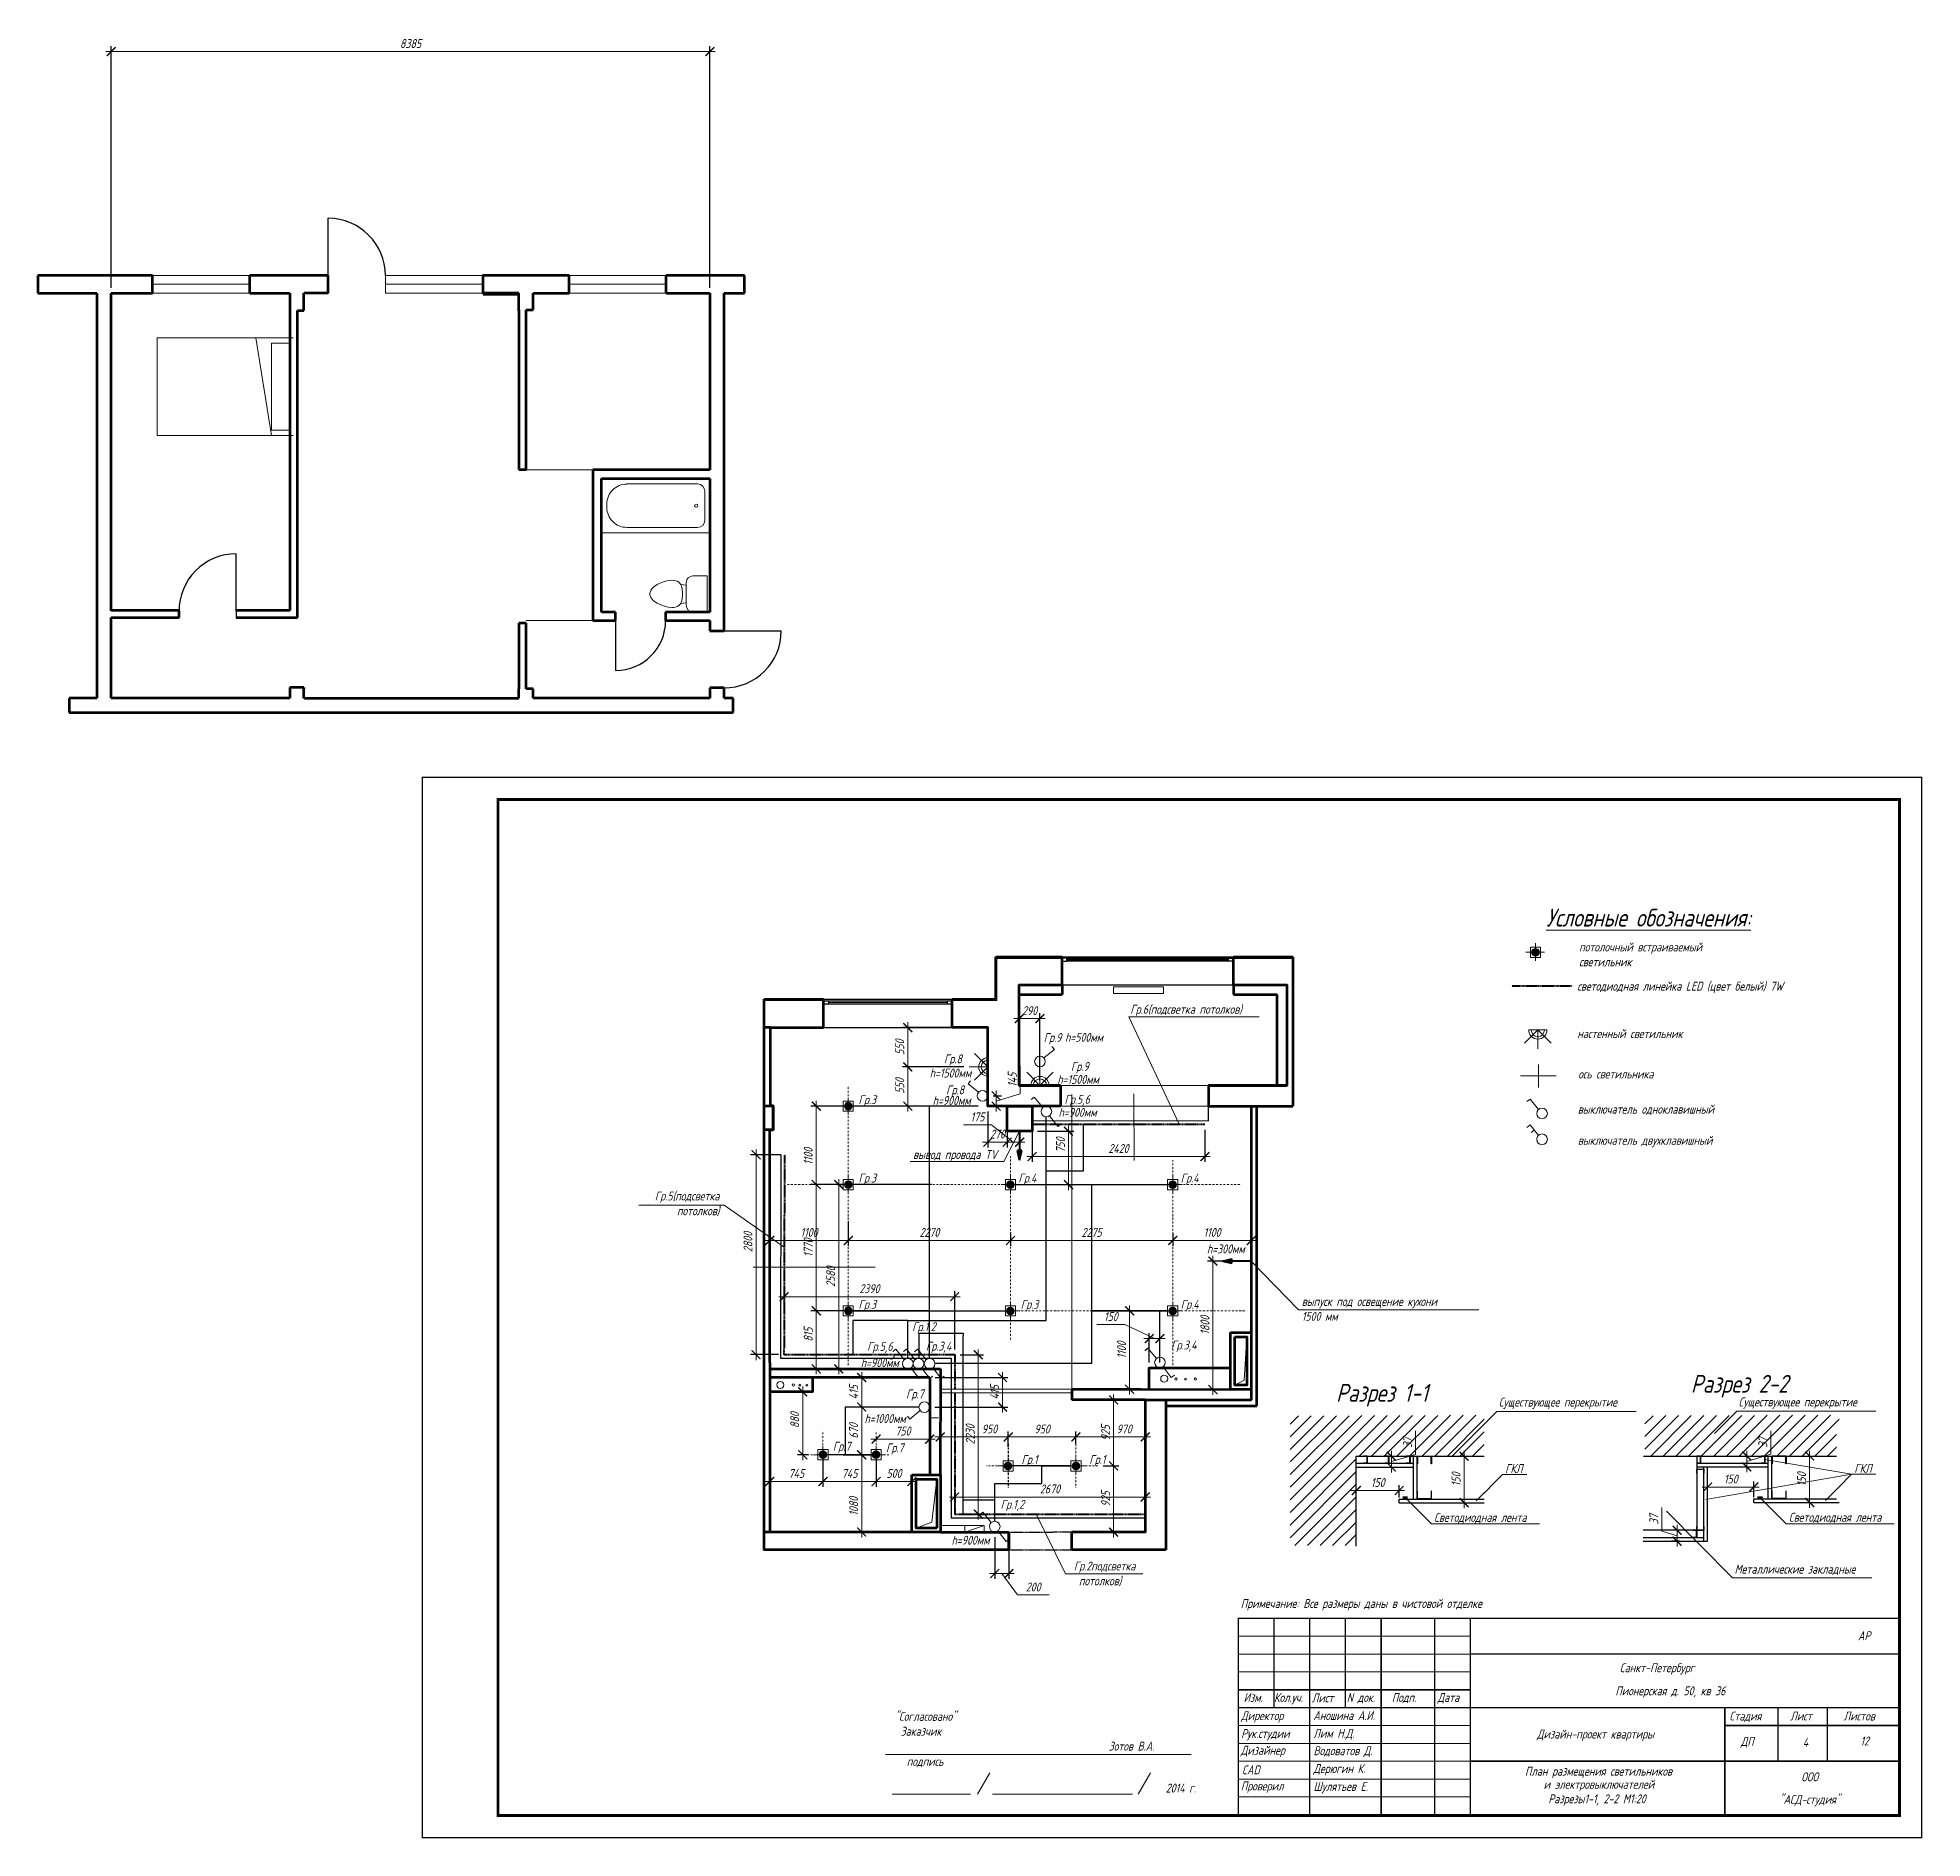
# Model space of a CAD drawing. Header units: millimetres. Extents: x 653176 to 972033, y 753746 to 925850.
# Drawn here: x 760165 to 786562, y 809730 to 834950 of the extents above; entities that cross this region are included whole.
import ezdxf
from ezdxf.enums import TextEntityAlignment as Align

# ---------------------------------------------------------------- set-up
doc = ezdxf.new("R2010")
doc.units = ezdxf.units.MM
doc.header["$LTSCALE"] = 10
doc.set_wipeout_variables(frame=1)
for name, pattern in [('DASHDOTX2', [50.8, 25.4, -12.7, 0, -12.7]), ('DASHED', [0.75, 0.5, -0.25]), ('HIDDEN', [0.375, 0.25, -0.125])]:
    doc.linetypes.add(name, pattern=pattern)
doc.layers.get('0').update_dxf_attribs({"color": 65, "lineweight": 25})
for name, color, linetype, lineweight in [('A-AREA', 32, 'Continuous', 9), ('A-DOOR', 4, 'Continuous', 25), ('A-GLAZ', 151, 'Continuous', 9), ('A-WALL', 113, 'Continuous', 9), ('AL', 7, 'Continuous', 30), ('ALAN-Rev4', 6, 'Continuous', 13), ('I-FURN', 30, 'Continuous', 9), ('I-WALL', 2, 'Continuous', 9), ('P-SANR-FIXT', 6, 'Continuous', 18), ('POTOLOK', 110, 'Continuous', 40), ('stamp', 253, 'Continuous', 18), ('wall', 95, 'Continuous', 60), ('МЕБ', 255, 'Continuous', 20), ('мебель_Ном_пера__1_Pen_No__1', 7, 'Continuous', 13), ('ОСИ', 75, 'DASHDOTX2', 0), ('проем', 252, 'Continuous', 13), ('размh150', 7, 'Continuous', 9), ('стекло_Pen_No__1', 7, 'Continuous', 13), ('Текст', 132, 'Continuous', 25), ('ТЕКСТ1', 90, 'Continuous', 25), ('шахты', 22, 'Continuous', 18), ('штрих', 22, 'Continuous', 0)]:
    doc.layers.add(name, color=color, linetype=linetype, lineweight=lineweight)
doc.layers.add('Mebel', color=7, linetype='Continuous')
doc.layers.add('Мебель', color=7, linetype='Continuous')
for name, color, linetype, lineweight, true_color in [('мебель_Pen_No__3', 7, 'Continuous', 18, 0xff6600), ('мебель_Pen_No__43', 7, 'Continuous', 40, 0xff6600), ('штрих_Pen_No__3', 7, 'Continuous', 18, 0xff6600)]:
    doc.layers.add(name, color=color, linetype=linetype, lineweight=lineweight, true_color=true_color)
doc.styles.add('ГОСТ тип А', font='gost_a.shx', dxfattribs={"oblique": 15, "height": 125})
doc.dimstyles.new('ГОСТ тип А', dxfattribs={"dimtxt": 125, "dimasz": 125, "dimexe": 75, "dimexo": 75, "dimgap": 50, "dimtad": 1, "dimdec": 0, "dimrnd": 5, "dimtxsty": 'ГОСТ тип А', "dimblk": 'ARCHTICK', "dimcen": 50, "dimdle": 75, "dimadec": 0, "dimazin": 0, "dimtfac": 1, "dimtdec": 0, "dimtmove": 1, "dimatfit": 2, "dimfxl": 1, "dimlwd": 9, "dimarcsym": 0})

msp = doc.modelspace()

# ---------------------------------------------------------------- texts
at = {"layer": 'stamp', "style": 'ГОСТ тип А', "oblique": 15}
for s, p in [('АР', (785747.5, 812566.8)), ('Санкт-Петербург', (782847.1, 812101.9)), ('Пионерская д. 50, кв 36 ', (783065.3, 811778.5)), ('ДП', (784109.8, 811073.8)), ('4', (784924.8, 811073.8)), ('12', (785753.8, 811092.1))]:
    msp.add_text(s, height=125, dxfattribs=at).set_placement(p, align=Align.MIDDLE)
for s, p in [('Изм.', (777056.8, 811639.6)), ('Кол.уч.', (777481.3, 811639.6)), ('Лист', (778010.5, 811633.6)), ('N док.', (778500.9, 811639.6)), ('Подп.', (779131.8, 811639.6)), ('Дата', (779772.4, 811639.6)), ('Директор', (777020.9, 811384.6)), ('Стадия', (783860.7, 811379.6)), ('Лист', (784711.8, 811379.6)), ('Листов', (785459.3, 811379.6)), ('Рук.студии', (777020.9, 811134.6)), ('Лим Н.Д.', (778032.1, 811137)), ('Дизайнер', (777016.7, 810900.2)), ('Водоватов Д.', (778034.8, 810893.8)), ('подпись', (772337.4, 810744.3)), ('CAD', (777031.5, 810626.4)), ('Дерюгин К.', (778034.8, 810643.8)), ('Проверил', (777016.7, 810400.2)), ('Шулятьев Е.', (778034.8, 810393.8))]:
    msp.add_text(s, height=125, dxfattribs=at).set_placement(p)
at = {"layer": 'stamp', "lineweight": 25, "style": 'ГОСТ тип А', "oblique": 15}
msp.add_text('Аношина А.И.', height=125, dxfattribs=at).set_placement((778032.1, 811387))
at = {"layer": 'stamp', "style": 'ГОСТ тип А', "oblique": 15}
for s, p in [('Дизайн-проект квартиры', (781984.5, 811127.1)), ('План размещения светильников', (782026.7, 810606.7)), ('и электровыключателей', (782031.7, 810423.2)), ('ООО', (784984.8, 810527.6)), ('ООО', (784984.8, 810527.6)), ('Разрезы1-1, 2-2 М1:20', (782005.4, 810220.2)), ('"АСД-студия"', (784984.8, 810212.6)), ('"АСД-студия"', (784984.8, 810212.6))]:
    msp.add_text(s, height=125, dxfattribs=at).set_placement(p, align=Align.CENTER)
at = {"layer": 'размh150', "style": 'ГОСТ тип А', "oblique": 15}
for s, height, p in [('Разрез 2-2', 250, (783320.1, 815970.9)), ('Разрез 1-1 ', 250, (778351, 815844.2)), ('Примечание: Все размеры даны в чистовой отделке', 125, (777015.6, 812956.3))]:
    msp.add_text(s, height=height, dxfattribs=at).set_placement(p)
at = {"layer": 'размh150', "ltscale": 200, "insert": (782728.3, 822624.9), "char_height": 250, "attachment_point": 5, "style": 'ГОСТ тип А'}
msp.add_mtext('{\\LУсловные обозначения:}', dxfattribs=at)
at = {"layer": 'Текст', "color": 1, "char_height": 125, "style": 'ГОСТ тип А'}
for s, insert, attachment_point in [('{\\Fgost_a|c238; }Гр{\\Fgost_a|c238;.}6(подсветка потолков)', (775403.9, 821324.4), 4), ('{\\Fgost_a|c238; }Гр{\\Fgost_a|c238;.}9', (774347.4, 820928.6), 5), ('{\\Fgost_a|c238; }Гр{\\Fgost_a|c238;.}8', (772951.7, 820629.8), 5), ('{\\Fgost_a|c238; }Гр{\\Fgost_a|c238;.}9', (774728.8, 820523.8), 5), ('{\\Fgost_a|c238; }Гр{\\Fgost_a|c238;.}8', (772982.3, 820195.5), 5), ('{\\fCourier New|b0|i0|c238|p49; }Гр.3', (771721.6, 820058.4), 5), ('{\\Fgost_a|c238; }Гр{\\Fgost_a|c238;.}5,6', (774692.3, 820062.8), 5), ('{\\fCourier New|b0|i0|c238|p49; }Гр.3', (771721.6, 818959.9), 5), ('{\\Fgost_a|c238; }Гр{\\Fgost_a|c238;.}4', (773994.6, 818960), 5), ('{\\Fgost_a|c238; }Гр{\\Fgost_a|c238;.}4', (776267.2, 818960.3), 5), ('Гр.5(подсветка\\Pпотолков)', (769713.4, 818789), 3), ('{\\fCourier New|b0|i0|c238|p49; }Гр.3', (771721.6, 817191.4), 5), ('{\\fCourier New|b0|i0|c238|p49; }Гр.3', (773993.8, 817191.4), 5), ('{\\Fgost_a|c238; }Гр{\\Fgost_a|c238;.}4', (776267.5, 817191.8), 5), ('{\\Fgost_a|c238; }Гр{\\Fgost_a|c238;.}1,2', (772545.2, 816878.8), 5), ('{\\fCourier New|b0|i0|c238|p49; }Гр.5,6', (771897.9, 816602.4), 5), ('{\\Fgost_a|c238; }Гр{\\Fgost_a|c238;.}3,4', (772751.8, 816606), 5), ('{\\Fgost_a|c238; }Гр{\\Fgost_a|c238;.}3,4', (776186.3, 816621.8), 5), ('{\\fCourier New|b0|i0|c238|p49; }Гр.7', (772387.6, 815937.1), 5), ('{\\fCourier New|b0|i0|c238|p49; }Гр.7', (771362.1, 815203.5), 5), ('{\\fCourier New|b0|i0|c238|p49; }Гр.7', (772106.7, 815182.2), 5), ('{\\fCourier New|b0|i0|c238|p49; }Гр.1', (773993.8, 815018.9), 5), ('{\\fCourier New|b0|i0|c238|p49; }Гр.1', (774943.8, 815018.9), 5), ('{\\fCourier New|b0|i0|c238|p49; }Гр.1,2', (773753.8, 814390.7), 5), ('{\\fCourier New|b0|i0|c238|p49; }Гр.2подсветка\\Pпотолков)', (775045.9, 813433), 5)]:
    msp.add_mtext(s, dxfattribs=dict(at, insert=insert, attachment_point=attachment_point))
at = {"layer": 'Текст', "ltscale": 200, "char_height": 125, "attachment_point": 5, "style": 'ГОСТ тип А'}
for s, insert in [('  "Согласовано"\\PЗаказчик\\P                                                                                    ^I^I^I^I    Зотов В.А.', (772536.4, 811228.9)), ('{\\Fgost_a|c238;20}14{\\Fgost_a|c238; }г{\\Fgost_a|c238;.}', (776176.5, 810433.1))]:
    msp.add_mtext(s, dxfattribs=dict(at, insert=insert))
at = {"layer": 'ТЕКСТ1', "ltscale": 200, "char_height": 125, "style": 'ГОСТ тип А'}
for s, insert, attachment_point in [('потолочный встраиваемый \\Pсветильник', (781755.3, 822109.3), 4), ('светодиодная линейка LED (цвет белый) 7W', (781729, 821647.9), 4), ('h=500мм', (774819.8, 820948.6), 5), ('настенный светильник', (781729, 821000), 4), ('h=1500мм', (772949.3, 820448.2), 5), ('ось светильника', (781743.2, 820434.9), 4), ('h=1500мм', (774737.3, 820358.8), 5), ('h=900мм', (772966.1, 820064.2), 5), ('h=900мм', (774729.1, 819897.3), 5), ('выключатель одноклавишный', (781736.1, 819931.2), 4), ('вывод провода TV', (772425.7, 819290), 4), ('выключатель двухклавишный', (781736.1, 819488.7), 4), ('h=300мм', (776806.1, 817985.1), 5), ('выпуск под освещение кухони\\P1500 мм', (777869.2, 817144.5), 4), ('h=900мм', (771959, 816390.6), 5), ('Существующее перекрытие', (780629.5, 815822.9), 4), ('Существующее перекрытие', (783989, 815825), 4), ('h=1000мм', (772034.1, 815608.7), 5), ('Светодиодная лента', (779723.9, 814214.3), 4), ('Светодиодная лента', (784693, 814216.3), 4), ('h=900мм', (773230.3, 813904.5), 5), ('Металлические закладные', (783932, 813489.7), 4)]:
    msp.add_mtext(s, dxfattribs=dict(at, insert=insert, attachment_point=attachment_point))

# ---------------------------------------------------------------- blocks, each defined once
blk = doc.blocks.new('Окно 2-Распашное - с форточкой_ разделенные переплеты с остеклением - Левостороннее - ГОСТ 26601-85 - окно-2927753-0_000 Первый этаж')
at = {"layer": 'A-GLAZ'}
for p, q in [((660, 125), (-700, 125)), ((-700, 125), (-700, -125)), ((660, -125), (660, 125)), ((-700, 0), (660, 0)), ((-700, -125), (660, -125))]:
    blk.add_line(p, q, dxfattribs=at)
blk = doc.blocks.new('Наружная дверь 1-Навесная - С панелью и порогом - 30970-2002 - дверь700-2927752-0_000 Первый этаж')
at = {"layer": 'A-DOOR'}
blk.add_line((-400, 125), (-400, 925), dxfattribs=at)
blk.add_arc((-400, 125), 800, 360, 90, dxfattribs=at)
blk = doc.blocks.new('Наружная дверь 1-Навесная - С панелью и порогом - 30970-2002 - дверь 700-2927751-0_000 Первый этаж')
at = {"layer": 'A-DOOR'}
blk.add_line((-400, -45), (-400, -845), dxfattribs=at)
blk.add_arc((-400, -45), 800, 270, 0, dxfattribs=at)
blk = doc.blocks.new('Наружная дверь 1-Навесная - С панелью и порогом - 30970-2002 - дверь 600-2927750-0_000 Первый этаж')
at = {"layer": 'A-DOOR'}
blk.add_line((-350, -60), (-350, -760), dxfattribs=at)
blk.add_arc((-350, -60), 700, 270, 0, dxfattribs=at)
blk = doc.blocks.new('Наружная дверь 1-Навесная - С панелью и порогом - 30970-2002 - дверь 700-2927748-0_000 Первый этаж')
at = {"layer": 'A-DOOR'}
blk.add_line((-400, 100), (-400, 900), dxfattribs=at)
blk.add_arc((-400, 100), 800, 360, 90, dxfattribs=at)
blk = doc.blocks.new('Туалет-Домашний-3D - Туалет-Домашний-3D-2923089-0_000 Первый этаж')
at = {"layer": 'P-SANR-FIXT'}
for p, q in [((-253, 495), (253, 495)), ((-253, 298), (-253, 495)), ((-188, 25), (-191, 0)), ((-191, 0), (-186, -51)), ((-184, 51), (-188, 25)), ((-177, 76), (-184, 51)), ((-163, 102), (-177, 76)), ((-132, 127), (-163, 102)), ((159, 204), (-159, 204)), ((-123, 204), (-132, 127)), ((-97, 140), (-132, 127)), ((-25, 152), (-97, 140)), ((25, 152), (-25, 152)), ((97, 140), (25, 152)), ((132, 127), (97, 140)), ((123, 204), (132, 127)), ((163, 102), (132, 127)), ((177, 76), (163, 102)), ((184, 51), (177, 76)), ((188, 25), (184, 51)), ((186, -51), (191, 0)), ((191, 0), (188, 25)), ((-186, -51), (-172, -102)), ((-172, -102), (-154, -152)), ((-154, -152), (-130, -203)), ((-130, -203), (-95, -254)), ((-95, -254), (-70, -279)), ((70, -279), (95, -254)), ((95, -254), (130, -203)), ((130, -203), (154, -152)), ((154, -152), (172, -102)), ((172, -102), (186, -51)), ((-70, -279), (-48, -292)), ((-48, -292), (-13, -305)), ((-13, -305), (13, -305)), ((13, -305), (48, -292)), ((48, -292), (70, -279))]:
    blk.add_line(p, q, dxfattribs=at)
for centre, start, end in [((-159, 298), 180, 270), ((159, 298), 270, 360)]:
    blk.add_arc(centre, 94.6, start, end, dxfattribs=at)
blk = doc.blocks.new('Ванна-Прямоугольная-3D - Ванна-Прямоугольная-3D-2927755-0_000 Первый этаж')
at = {"layer": 'P-SANR-FIXT'}
for p, q in [((414, 822), (-1105, 822)), ((414, 60), (414, 822)), ((-1034, 644), (-1034, 238)), ((59, 746), (-933, 746)), ((338, 416), (338, 466)), ((-933, 136), (59, 136))]:
    blk.add_line(p, q, dxfattribs=at)
for centre, radius, start, end in [((-933, 644), 102, 90, 180), ((59, 466), 279, 360, 90), ((-914, 441), 22.2, 90, 270), ((-914, 441), 22.2, 270, 90), ((59, 416), 279, 270, 0), ((-933, 238), 102, 180, 270)]:
    blk.add_arc(centre, radius, start, end, dxfattribs=at)
blk = doc.blocks.new('Кровать-Стандарт - 1372 x 1905мм - Двуспальная-2928595-0_000 Первый этаж')
at = {"layer": 'I-FURN'}
for p, q in [((-415, 907), (-415, -998)), ((-338, 856), (-338, 602)), ((-338, 856), (881, 856)), ((881, 856), (881, 602)), ((957, 907), (957, -998)), ((957, 602), (-415, 384)), ((-338, 602), (881, 602)), ((-415, -998), (957, -998))]:
    blk.add_line(p, q, dxfattribs=at)
blk = doc.blocks.new('_ARCHTICK')
at = {"color": 0, "linetype": 'ByBlock', "ltscale": 50, "const_width": 0.15}
blk.add_lwpolyline([(-0.5, -0.5), (0.5, 0.5)], dxfattribs=at)
blk = doc.blocks.new('*D789')
at = {"layer": 'Defpoints', "color": 0, "lineweight": 90, "transparency": 16777216}
for p in [(769580, 834755), (761195, 831370), (769580, 831370)]:
    blk.add_point(p, dxfattribs=at)
at = {"layer": 'размh150', "color": 0, "lineweight": 9, "transparency": 16777216}
blk.add_line((761120, 834755), (769655, 834755), dxfattribs=at)
at = {"layer": 'размh150', "color": 0, "lineweight": -2, "transparency": 16777216}
for p, q in [((761195, 831445), (761195, 834830)), ((769580, 831445), (769580, 834830))]:
    blk.add_line(p, q, dxfattribs=at)
at = {"layer": 'размh150', "color": 0, "lineweight": 9, "transparency": 16777216, "xscale": 125, "yscale": 125, "zscale": 125, "rotation": 180}
blk.add_blockref('_ARCHTICK', (761195, 834755), dxfattribs=at)
at = {"layer": 'размh150', "color": 0, "lineweight": 9, "transparency": 16777216, "xscale": 125, "yscale": 125, "zscale": 125}
blk.add_blockref('_ARCHTICK', (769580, 834755), dxfattribs=at)
at = {"layer": 'размh150', "color": 0, "lineweight": 90, "transparency": 16777216, "insert": (765387, 834868), "char_height": 125, "attachment_point": 5, "style": 'ГОСТ тип А'}
blk.add_mtext('8385', dxfattribs=at)
blk = doc.blocks.new('трубы')
at = {"layer": 'проем'}
for centre, radius in [((366230, 904101), 50), ((366396, 904094), 16), ((366526, 904094), 12.5), ((366664, 904094), 16), ((360852, 904012), 50)]:
    blk.add_circle(centre, radius, dxfattribs=at)
blk = doc.blocks.new('*D807')
at = {"layer": 'Defpoints', "color": 0, "lineweight": 90, "transparency": 16777216}
for p in [(778634, 814601), (778634, 814430), (779234, 814430)]:
    blk.add_point(p, dxfattribs=at)
at = {"layer": 'размh150', "color": 0, "lineweight": -2, "transparency": 16777216}
for p, q in [((778634, 814505), (778634, 814676)), ((779234, 814505), (779234, 814676))]:
    blk.add_line(p, q, dxfattribs=at)
at = {"layer": 'размh150', "color": 0, "lineweight": 9, "transparency": 16777216}
blk.add_line((779309, 814601), (778559, 814601), dxfattribs=at)
at = {"layer": 'размh150', "color": 0, "lineweight": 9, "transparency": 16777216, "xscale": 125, "yscale": 125, "zscale": 125, "rotation": 180}
blk.add_blockref('_ARCHTICK', (778634, 814601), dxfattribs=at)
at = {"layer": 'размh150', "color": 0, "lineweight": 9, "transparency": 16777216, "xscale": 125, "yscale": 125, "zscale": 125}
blk.add_blockref('_ARCHTICK', (779234, 814601), dxfattribs=at)
at = {"layer": 'размh150', "color": 0, "transparency": 16777216, "insert": (778934, 814713), "char_height": 125, "attachment_point": 5, "style": 'ГОСТ тип А'}
blk.add_mtext('150', dxfattribs=at)
blk = doc.blocks.new('*D808')
at = {"layer": 'Defpoints', "color": 0, "lineweight": 90, "transparency": 16777216}
for p in [(780023, 815082), (780023, 814430), (780144, 814430)]:
    blk.add_point(p, dxfattribs=at)
at = {"layer": 'размh150', "color": 0, "lineweight": 9, "transparency": 16777216}
blk.add_line((780144, 815157), (780144, 814355), dxfattribs=at)
at = {"layer": 'размh150', "color": 0, "lineweight": -2, "transparency": 16777216}
for p, q in [((780098, 815082), (780219, 815082)), ((780098, 814430), (780219, 814430))]:
    blk.add_line(p, q, dxfattribs=at)
at = {"layer": 'размh150', "color": 0, "lineweight": 9, "transparency": 16777216, "xscale": 125, "yscale": 125, "zscale": 125}
for p, rotation in [((780144, 815082), 90), ((780144, 814430), 270)]:
    blk.add_blockref('_ARCHTICK', p, dxfattribs=dict(at, rotation=rotation))
at = {"layer": 'размh150', "color": 0, "transparency": 16777216, "insert": (780031, 814756), "char_height": 125, "attachment_point": 5, "rotation": 90, "style": 'ГОСТ тип А'}
blk.add_mtext('150', dxfattribs=at)
blk = doc.blocks.new('*D792')
at = {"layer": 'Defpoints', "color": 0, "lineweight": 90, "transparency": 16777216}
for p in [(771070, 818885), (772761, 818885), (771312, 817117)]:
    blk.add_point(p, dxfattribs=at)
at = {"layer": 'размh150', "color": 0, "lineweight": -2, "transparency": 16777216}
for p, q in [((772686, 818885), (770995, 818885)), ((771237, 817117), (770995, 817117))]:
    blk.add_line(p, q, dxfattribs=at)
at = {"layer": 'размh150', "color": 0, "lineweight": 9, "transparency": 16777216}
blk.add_line((771070, 817042), (771070, 818960), dxfattribs=at)
at = {"layer": 'размh150', "color": 0, "lineweight": 9, "transparency": 16777216, "xscale": 125, "yscale": 125, "zscale": 125}
for p, rotation in [((771070, 818885), 90), ((771070, 817117), 270)]:
    blk.add_blockref('_ARCHTICK', p, dxfattribs=dict(at, rotation=rotation))
at = {"layer": 'размh150', "color": 0, "transparency": 16777216, "insert": (770957, 818001), "char_height": 125, "attachment_point": 5, "rotation": 90, "style": 'ГОСТ тип А'}
blk.add_mtext('1770', dxfattribs=at)
blk = doc.blocks.new('*D793')
at = {"layer": 'Defpoints', "color": 0, "lineweight": 90, "transparency": 16777216}
for p in [(771070, 819984), (773413, 819984), (771294, 818886)]:
    blk.add_point(p, dxfattribs=at)
at = {"layer": 'размh150', "color": 0, "lineweight": -2, "transparency": 16777216}
for p, q in [((773338, 819984), (770995, 819984)), ((771219, 818886), (770995, 818886))]:
    blk.add_line(p, q, dxfattribs=at)
at = {"layer": 'размh150', "color": 0, "lineweight": 9, "transparency": 16777216}
blk.add_line((771070, 818811), (771070, 820059), dxfattribs=at)
at = {"layer": 'размh150', "color": 0, "lineweight": 9, "transparency": 16777216, "xscale": 125, "yscale": 125, "zscale": 125}
for p, rotation in [((771070, 819984), 90), ((771070, 818886), 270)]:
    blk.add_blockref('_ARCHTICK', p, dxfattribs=dict(at, rotation=rotation))
at = {"layer": 'размh150', "color": 0, "transparency": 16777216, "insert": (770957, 819281), "char_height": 125, "attachment_point": 5, "rotation": 90, "style": 'ГОСТ тип А'}
blk.add_mtext('1100', dxfattribs=at)
blk = doc.blocks.new('встроенный светильник')
at = {"layer": 'штрих_Pen_No__3', "linetype": 'Continuous', "lineweight": 0}
h = blk.add_hatch(color=7, dxfattribs=at)
edge = h.paths.add_edge_path()
edge.add_arc((680320, 788346), 53.6, 0, 180)
edge.add_arc((680320, 788346), 53.6, 180, 360)
at = {"layer": 'мебель_Pen_No__3', "color": 7, "linetype": 'Continuous'}
for p, q in [((680451, 788346), (680188, 788346)), ((680248, 788275), (680248, 788418)), ((680391, 788418), (680248, 788418)), ((680391, 788275), (680248, 788275)), ((680320, 788465), (680320, 788227)), ((680320, 788465), (680320, 788227)), ((680391, 788418), (680391, 788275))]:
    blk.add_line(p, q, dxfattribs=at)
at = {"layer": 'штрих_Pen_No__3', "color": 7, "linetype": 'Continuous', "flags": 128}
blk.add_lwpolyline([(680373, 788346, 1), (680266, 788346, 1)], format="xyb", close=True, dxfattribs=at)
blk = doc.blocks.new('*D794')
at = {"layer": 'Defpoints', "color": 0, "lineweight": 90, "transparency": 16777216}
for p in [(771518, 818422), (773790, 818285), (773790, 818103)]:
    blk.add_point(p, dxfattribs=at)
at = {"layer": 'размh150', "color": 0, "lineweight": -2, "transparency": 16777216}
for p, q in [((771518, 818347), (771518, 818028)), ((773790, 818210), (773790, 818028))]:
    blk.add_line(p, q, dxfattribs=at)
at = {"layer": 'размh150', "color": 0, "lineweight": 9, "transparency": 16777216}
blk.add_line((771443, 818103), (773865, 818103), dxfattribs=at)
at = {"layer": 'размh150', "color": 0, "lineweight": 9, "transparency": 16777216, "xscale": 125, "yscale": 125, "zscale": 125, "rotation": 180}
blk.add_blockref('_ARCHTICK', (771518, 818103), dxfattribs=at)
at = {"layer": 'размh150', "color": 0, "lineweight": 9, "transparency": 16777216, "xscale": 125, "yscale": 125, "zscale": 125}
blk.add_blockref('_ARCHTICK', (773790, 818103), dxfattribs=at)
at = {"layer": 'размh150', "color": 0, "transparency": 16777216, "insert": (772654, 818216), "char_height": 125, "attachment_point": 5, "style": 'ГОСТ тип А'}
blk.add_mtext('2270', dxfattribs=at)
blk = doc.blocks.new('*D795')
at = {"layer": 'Defpoints', "color": 0, "lineweight": 90, "transparency": 16777216}
for p in [(773790, 818285), (776063, 818285), (776063, 818103)]:
    blk.add_point(p, dxfattribs=at)
at = {"layer": 'размh150', "color": 0, "lineweight": 9, "transparency": 16777216}
blk.add_line((773715, 818103), (776138, 818103), dxfattribs=at)
at = {"layer": 'размh150', "color": 0, "lineweight": -2, "transparency": 16777216}
for p, q in [((773790, 818210), (773790, 818028)), ((776063, 818210), (776063, 818028))]:
    blk.add_line(p, q, dxfattribs=at)
at = {"layer": 'размh150', "color": 0, "lineweight": 9, "transparency": 16777216, "xscale": 125, "yscale": 125, "zscale": 125, "rotation": 180}
blk.add_blockref('_ARCHTICK', (773790, 818103), dxfattribs=at)
at = {"layer": 'размh150', "color": 0, "lineweight": 9, "transparency": 16777216, "xscale": 125, "yscale": 125, "zscale": 125}
blk.add_blockref('_ARCHTICK', (776063, 818103), dxfattribs=at)
at = {"layer": 'размh150', "color": 0, "transparency": 16777216, "insert": (774926, 818216), "char_height": 125, "attachment_point": 5, "style": 'ГОСТ тип А'}
blk.add_mtext('2275', dxfattribs=at)
blk = doc.blocks.new('*D796')
at = {"layer": 'Defpoints', "color": 0, "lineweight": 90, "transparency": 16777216}
for p in [(776063, 818235), (777163, 818103), (777163, 818011)]:
    blk.add_point(p, dxfattribs=at)
at = {"layer": 'размh150', "color": 0, "lineweight": 9, "transparency": 16777216}
blk.add_line((775988, 818103), (777238, 818103), dxfattribs=at)
at = {"layer": 'размh150', "color": 0, "lineweight": -2, "transparency": 16777216}
for p, q in [((776063, 818160), (776063, 818028)), ((777163, 818086), (777163, 818178))]:
    blk.add_line(p, q, dxfattribs=at)
at = {"layer": 'размh150', "color": 0, "lineweight": 9, "transparency": 16777216, "xscale": 125, "yscale": 125, "zscale": 125, "rotation": 180}
blk.add_blockref('_ARCHTICK', (776063, 818103), dxfattribs=at)
at = {"layer": 'размh150', "color": 0, "lineweight": 9, "transparency": 16777216, "xscale": 125, "yscale": 125, "zscale": 125}
blk.add_blockref('_ARCHTICK', (777163, 818103), dxfattribs=at)
at = {"layer": 'размh150', "color": 0, "transparency": 16777216, "insert": (776613, 818216), "char_height": 125, "attachment_point": 5, "style": 'ГОСТ тип А'}
blk.add_mtext('1100', dxfattribs=at)
blk = doc.blocks.new('*D797')
at = {"layer": 'Defpoints', "color": 0, "lineweight": 90, "transparency": 16777216}
for p in [(770418, 818641), (771518, 818447), (770418, 818103)]:
    blk.add_point(p, dxfattribs=at)
at = {"layer": 'размh150', "color": 0, "lineweight": -2, "transparency": 16777216}
for p, q in [((770418, 818566), (770418, 818028)), ((771518, 818372), (771518, 818028))]:
    blk.add_line(p, q, dxfattribs=at)
at = {"layer": 'размh150', "color": 0, "lineweight": 9, "transparency": 16777216}
blk.add_line((771593, 818103), (770343, 818103), dxfattribs=at)
at = {"layer": 'размh150', "color": 0, "lineweight": 9, "transparency": 16777216, "xscale": 125, "yscale": 125, "zscale": 125, "rotation": 180}
blk.add_blockref('_ARCHTICK', (770418, 818103), dxfattribs=at)
at = {"layer": 'размh150', "color": 0, "lineweight": 9, "transparency": 16777216, "xscale": 125, "yscale": 125, "zscale": 125}
blk.add_blockref('_ARCHTICK', (771518, 818103), dxfattribs=at)
at = {"layer": 'размh150', "color": 0, "transparency": 16777216, "insert": (770968, 818216), "char_height": 125, "attachment_point": 5, "style": 'ГОСТ тип А'}
blk.add_mtext('1100', dxfattribs=at)
blk = doc.blocks.new('*D809')
at = {"layer": 'Defpoints', "color": 0, "lineweight": 90, "transparency": 16777216}
for p in [(775305, 817117), (775459, 817117), (775305, 816019)]:
    blk.add_point(p, dxfattribs=at)
at = {"layer": 'размh150', "color": 0, "lineweight": -2, "transparency": 16777216}
for p, q in [((775380, 817117), (775534, 817117)), ((775380, 816019), (775534, 816019))]:
    blk.add_line(p, q, dxfattribs=at)
at = {"layer": 'размh150', "color": 0, "lineweight": 9, "transparency": 16777216}
blk.add_line((775459, 815944), (775459, 817192), dxfattribs=at)
at = {"layer": 'размh150', "color": 0, "lineweight": 9, "transparency": 16777216, "xscale": 125, "yscale": 125, "zscale": 125}
for p, rotation in [((775459, 817117), 90), ((775459, 816019), 270)]:
    blk.add_blockref('_ARCHTICK', p, dxfattribs=dict(at, rotation=rotation))
at = {"layer": 'размh150', "color": 0, "transparency": 16777216, "insert": (775346, 816568), "char_height": 125, "attachment_point": 5, "rotation": 90, "style": 'ГОСТ тип А'}
blk.add_mtext('1100', dxfattribs=at)
blk = doc.blocks.new('*D798')
at = {"layer": 'Defpoints', "color": 0, "lineweight": 90, "transparency": 16777216}
for p in [(771070, 817117), (772161, 817117), (772190, 816304)]:
    blk.add_point(p, dxfattribs=at)
at = {"layer": 'размh150', "color": 0, "lineweight": -2, "transparency": 16777216}
for p, q in [((772086, 817117), (770995, 817117)), ((772115, 816304), (770995, 816304))]:
    blk.add_line(p, q, dxfattribs=at)
at = {"layer": 'размh150', "color": 0, "lineweight": 9, "transparency": 16777216}
blk.add_line((771070, 816229), (771070, 817192), dxfattribs=at)
at = {"layer": 'размh150', "color": 0, "lineweight": 9, "transparency": 16777216, "xscale": 125, "yscale": 125, "zscale": 125}
for p, rotation in [((771070, 817117), 90), ((771070, 816304), 270)]:
    blk.add_blockref('_ARCHTICK', p, dxfattribs=dict(at, rotation=rotation))
at = {"layer": 'размh150', "color": 0, "transparency": 16777216, "insert": (770957, 816784), "char_height": 125, "attachment_point": 5, "rotation": 90, "style": 'ГОСТ тип А'}
blk.add_mtext('815', dxfattribs=at)
blk = doc.blocks.new('*D799')
at = {"layer": 'Defpoints', "color": 0, "lineweight": 90, "transparency": 16777216}
for p in [(774093, 819634), (774602, 819634), (774086, 818885)]:
    blk.add_point(p, dxfattribs=at)
at = {"layer": 'размh150', "color": 0, "lineweight": -2, "transparency": 16777216}
for p, q in [((774168, 819634), (774677, 819634)), ((774161, 818885), (774677, 818885))]:
    blk.add_line(p, q, dxfattribs=at)
at = {"layer": 'размh150', "color": 0, "lineweight": 9, "transparency": 16777216}
blk.add_line((774602, 818810), (774602, 819709), dxfattribs=at)
at = {"layer": 'размh150', "color": 0, "lineweight": 9, "transparency": 16777216, "xscale": 125, "yscale": 125, "zscale": 125}
for p, rotation in [((774602, 819634), 90), ((774602, 818885), 270)]:
    blk.add_blockref('_ARCHTICK', p, dxfattribs=dict(at, rotation=rotation))
at = {"layer": 'размh150', "color": 0, "transparency": 16777216, "insert": (774490, 819438), "char_height": 125, "attachment_point": 5, "rotation": 90, "style": 'ГОСТ тип А'}
blk.add_mtext('750', dxfattribs=at)
blk = doc.blocks.new('*D810')
at = {"layer": 'Defpoints', "color": 0, "lineweight": 90, "transparency": 16777216}
for p in [(771294, 818886), (771294, 816304), (771384, 816304)]:
    blk.add_point(p, dxfattribs=at)
at = {"layer": 'размh150', "color": 0, "lineweight": -2, "transparency": 16777216}
for p, q in [((771369, 818886), (771459, 818886)), ((771369, 816304), (771459, 816304))]:
    blk.add_line(p, q, dxfattribs=at)
at = {"layer": 'размh150', "color": 0, "lineweight": 9, "transparency": 16777216}
blk.add_line((771384, 818961), (771384, 816229), dxfattribs=at)
at = {"layer": 'размh150', "color": 0, "lineweight": 9, "transparency": 16777216, "xscale": 125, "yscale": 125, "zscale": 125}
for p, rotation in [((771384, 818886), 90), ((771384, 816304), 270)]:
    blk.add_blockref('_ARCHTICK', p, dxfattribs=dict(at, rotation=rotation))
at = {"layer": 'размh150', "color": 0, "transparency": 16777216, "insert": (771272, 817595), "char_height": 125, "attachment_point": 5, "rotation": 90, "style": 'ГОСТ тип А'}
blk.add_mtext('2580', dxfattribs=at)
blk = doc.blocks.new('*D811')
at = {"layer": 'Defpoints', "color": 0, "lineweight": 90, "transparency": 16777216}
for p in [(773570, 814021), (773768, 814019), (773768, 813437)]:
    blk.add_point(p, dxfattribs=at)
at = {"layer": 'размh150', "color": 0, "lineweight": -2, "transparency": 16777216}
for p, q in [((773570, 813946), (773570, 813362)), ((773768, 813944), (773768, 813362))]:
    blk.add_line(p, q, dxfattribs=at)
at = {"layer": 'размh150', "color": 0, "lineweight": 9, "transparency": 16777216}
for p, q in [((773495, 813437), (773843, 813437)), ((773669, 813437), (773887, 813138)), ((773887, 813138), (774330, 813138))]:
    blk.add_line(p, q, dxfattribs=at)
at = {"layer": 'размh150', "color": 0, "lineweight": 9, "transparency": 16777216, "xscale": 125, "yscale": 125, "zscale": 125, "rotation": 180}
blk.add_blockref('_ARCHTICK', (773570, 813437), dxfattribs=at)
at = {"layer": 'размh150', "color": 0, "lineweight": 9, "transparency": 16777216, "xscale": 125, "yscale": 125, "zscale": 125}
blk.add_blockref('_ARCHTICK', (773768, 813437), dxfattribs=at)
at = {"layer": 'размh150', "color": 0, "transparency": 16777216, "insert": (774108, 813250), "char_height": 125, "attachment_point": 5, "style": 'ГОСТ тип А'}
blk.add_mtext('200', dxfattribs=at)
blk = doc.blocks.new('*D812')
at = {"layer": 'Defpoints', "color": 0, "lineweight": 90, "transparency": 16777216}
for p in [(771706, 815770), (772508, 815770), (771371, 815102)]:
    blk.add_point(p, dxfattribs=at)
at = {"layer": 'размh150', "color": 0, "lineweight": -2, "transparency": 16777216}
for p, q in [((772433, 815770), (771631, 815770)), ((771446, 815102), (771781, 815102))]:
    blk.add_line(p, q, dxfattribs=at)
at = {"layer": 'размh150', "color": 0, "lineweight": 9, "transparency": 16777216}
blk.add_line((771706, 815027), (771706, 815845), dxfattribs=at)
at = {"layer": 'размh150', "color": 0, "lineweight": 9, "transparency": 16777216, "xscale": 125, "yscale": 125, "zscale": 125}
for p, rotation in [((771706, 815770), 90), ((771706, 815102), 270)]:
    blk.add_blockref('_ARCHTICK', p, dxfattribs=dict(at, rotation=rotation))
at = {"layer": 'размh150', "color": 0, "transparency": 16777216, "insert": (771593, 815436), "char_height": 125, "attachment_point": 5, "rotation": 90, "style": 'ГОСТ тип А'}
blk.add_mtext('670', dxfattribs=at)
blk = doc.blocks.new('*D813')
at = {"layer": 'Defpoints', "color": 0, "lineweight": 90, "transparency": 16777216}
for p in [(771485, 815102), (771484, 814020), (771706, 814020)]:
    blk.add_point(p, dxfattribs=at)
at = {"layer": 'размh150', "color": 0, "lineweight": 9, "transparency": 16777216}
blk.add_line((771706, 815177), (771706, 813945), dxfattribs=at)
at = {"layer": 'размh150', "color": 0, "lineweight": -2, "transparency": 16777216}
for p, q in [((771560, 815102), (771781, 815102)), ((771559, 814020), (771781, 814020))]:
    blk.add_line(p, q, dxfattribs=at)
at = {"layer": 'размh150', "color": 0, "lineweight": 9, "transparency": 16777216, "xscale": 125, "yscale": 125, "zscale": 125}
for p, rotation in [((771706, 815102), 90), ((771706, 814020), 270)]:
    blk.add_blockref('_ARCHTICK', p, dxfattribs=dict(at, rotation=rotation))
at = {"layer": 'размh150', "color": 0, "transparency": 16777216, "insert": (771593, 814379), "char_height": 125, "attachment_point": 5, "rotation": 90, "style": 'ГОСТ тип А'}
blk.add_mtext('1080', dxfattribs=at)
blk = doc.blocks.new('*D814')
at = {"layer": 'Defpoints', "color": 0, "lineweight": 90, "transparency": 16777216}
for p in [(772658, 815619), (771908, 815321), (772658, 815321)]:
    blk.add_point(p, dxfattribs=at)
at = {"layer": 'размh150', "color": 0, "lineweight": -2, "transparency": 16777216}
blk.add_line((772658, 815544), (772658, 815246), dxfattribs=at)
at = {"layer": 'размh150', "color": 0, "lineweight": 9, "transparency": 16777216}
blk.add_line((771833, 815321), (772733, 815321), dxfattribs=at)
at = {"layer": 'размh150', "color": 0, "lineweight": 9, "transparency": 16777216, "xscale": 125, "yscale": 125, "zscale": 125, "rotation": 180}
blk.add_blockref('_ARCHTICK', (771908, 815321), dxfattribs=at)
at = {"layer": 'размh150', "color": 0, "lineweight": 9, "transparency": 16777216, "xscale": 125, "yscale": 125, "zscale": 125}
blk.add_blockref('_ARCHTICK', (772658, 815321), dxfattribs=at)
at = {"layer": 'размh150', "color": 0, "transparency": 16777216, "insert": (772283, 815433), "char_height": 125, "attachment_point": 5, "style": 'ГОСТ тип А'}
blk.add_mtext('750', dxfattribs=at)
blk = doc.blocks.new('*D800')
at = {"layer": 'Defpoints', "color": 0, "lineweight": 90, "transparency": 16777216}
for p in [(771163, 815102), (771908, 815102), (771163, 814727)]:
    blk.add_point(p, dxfattribs=at)
at = {"layer": 'размh150', "color": 0, "lineweight": -2, "transparency": 16777216}
for p, q in [((771163, 815027), (771163, 814652)), ((771908, 815027), (771908, 814652))]:
    blk.add_line(p, q, dxfattribs=at)
at = {"layer": 'размh150', "color": 0, "lineweight": 9, "transparency": 16777216}
blk.add_line((771983, 814727), (771088, 814727), dxfattribs=at)
at = {"layer": 'размh150', "color": 0, "lineweight": 9, "transparency": 16777216, "xscale": 125, "yscale": 125, "zscale": 125, "rotation": 180}
blk.add_blockref('_ARCHTICK', (771163, 814727), dxfattribs=at)
at = {"layer": 'размh150', "color": 0, "lineweight": 9, "transparency": 16777216, "xscale": 125, "yscale": 125, "zscale": 125}
blk.add_blockref('_ARCHTICK', (771908, 814727), dxfattribs=at)
at = {"layer": 'размh150', "color": 0, "transparency": 16777216, "insert": (771536, 814840), "char_height": 125, "attachment_point": 5, "style": 'ГОСТ тип А'}
blk.add_mtext('745', dxfattribs=at)
blk = doc.blocks.new('*D815')
at = {"layer": 'Defpoints', "color": 0, "lineweight": 90, "transparency": 16777216}
for p in [(770418, 815283), (771164, 815254), (770418, 814727)]:
    blk.add_point(p, dxfattribs=at)
at = {"layer": 'размh150', "color": 0, "lineweight": -2, "transparency": 16777216}
for p, q in [((770418, 815208), (770418, 814652)), ((771164, 815179), (771164, 814652))]:
    blk.add_line(p, q, dxfattribs=at)
at = {"layer": 'размh150', "color": 0, "lineweight": 9, "transparency": 16777216}
blk.add_line((771239, 814727), (770343, 814727), dxfattribs=at)
at = {"layer": 'размh150', "color": 0, "lineweight": 9, "transparency": 16777216, "xscale": 125, "yscale": 125, "zscale": 125, "rotation": 180}
blk.add_blockref('_ARCHTICK', (770418, 814727), dxfattribs=at)
at = {"layer": 'размh150', "color": 0, "lineweight": 9, "transparency": 16777216, "xscale": 125, "yscale": 125, "zscale": 125}
blk.add_blockref('_ARCHTICK', (771164, 814727), dxfattribs=at)
at = {"layer": 'размh150', "color": 0, "transparency": 16777216, "insert": (770791, 814840), "char_height": 125, "attachment_point": 5, "style": 'ГОСТ тип А'}
blk.add_mtext('745', dxfattribs=at)
blk = doc.blocks.new('*D816')
at = {"layer": 'Defpoints', "color": 0, "lineweight": 90, "transparency": 16777216}
for p in [(771908, 814942), (772408, 814819), (772408, 814727)]:
    blk.add_point(p, dxfattribs=at)
at = {"layer": 'размh150', "color": 0, "lineweight": 9, "transparency": 16777216}
blk.add_line((771833, 814727), (772483, 814727), dxfattribs=at)
at = {"layer": 'размh150', "color": 0, "lineweight": -2, "transparency": 16777216}
for p, q in [((771908, 814867), (771908, 814652)), ((772408, 814744), (772408, 814652))]:
    blk.add_line(p, q, dxfattribs=at)
at = {"layer": 'размh150', "color": 0, "lineweight": 9, "transparency": 16777216, "xscale": 125, "yscale": 125, "zscale": 125, "rotation": 180}
blk.add_blockref('_ARCHTICK', (771908, 814727), dxfattribs=at)
at = {"layer": 'размh150', "color": 0, "lineweight": 9, "transparency": 16777216, "xscale": 125, "yscale": 125, "zscale": 125}
blk.add_blockref('_ARCHTICK', (772408, 814727), dxfattribs=at)
at = {"layer": 'размh150', "color": 0, "transparency": 16777216, "insert": (772158, 814840), "char_height": 125, "attachment_point": 5, "style": 'ГОСТ тип А'}
blk.add_mtext('500', dxfattribs=at)
blk = doc.blocks.new('*D817')
at = {"layer": 'Defpoints', "color": 0, "lineweight": 90, "transparency": 16777216}
for p in [(770880, 815984), (771018, 815984), (771032, 815102)]:
    blk.add_point(p, dxfattribs=at)
at = {"layer": 'размh150', "color": 0, "lineweight": -2, "transparency": 16777216}
for p, q in [((770943, 815984), (770805, 815984)), ((770957, 815102), (770805, 815102))]:
    blk.add_line(p, q, dxfattribs=at)
at = {"layer": 'размh150', "color": 0, "lineweight": 9, "transparency": 16777216}
blk.add_line((770880, 815027), (770880, 816059), dxfattribs=at)
at = {"layer": 'размh150', "color": 0, "lineweight": 9, "transparency": 16777216, "xscale": 125, "yscale": 125, "zscale": 125}
for p, rotation in [((770880, 815984), 90), ((770880, 815102), 270)]:
    blk.add_blockref('_ARCHTICK', p, dxfattribs=dict(at, rotation=rotation))
at = {"layer": 'размh150', "color": 0, "transparency": 16777216, "insert": (770768, 815586), "char_height": 125, "attachment_point": 5, "rotation": 90, "style": 'ГОСТ тип А'}
blk.add_mtext('880', dxfattribs=at)
blk = doc.blocks.new('A$C7ACB7CC7')
at = {"layer": 'POTOLOK'}
h = blk.add_hatch(color=256, dxfattribs=at)
h.paths.add_polyline_path([(-40, 350), (0, 350), (0, 520)])
h.paths.add_polyline_path([(0, 520), (0, 350), (40, 350)])
for p, q in [((0, 520), (-40, 350)), ((-40, 350), (40, 350)), ((0, 0), (0, 520)), ((0, 520), (40, 350))]:
    blk.add_line(p, q, dxfattribs=at)
blk = doc.blocks.new('*D818')
at = {"layer": 'Defpoints', "color": 0, "lineweight": 90, "transparency": 16777216}
for p in [(784750, 815084), (784750, 814432), (784984, 814432)]:
    blk.add_point(p, dxfattribs=at)
at = {"layer": 'размh150', "color": 0, "lineweight": 9, "transparency": 16777216}
blk.add_line((784984, 815159), (784984, 814357), dxfattribs=at)
at = {"layer": 'размh150', "color": 0, "lineweight": -2, "transparency": 16777216}
for p, q in [((784825, 815084), (785059, 815084)), ((784825, 814432), (785059, 814432))]:
    blk.add_line(p, q, dxfattribs=at)
at = {"layer": 'размh150', "color": 0, "lineweight": 9, "transparency": 16777216, "xscale": 125, "yscale": 125, "zscale": 125}
for p, rotation in [((784984, 815084), 90), ((784984, 814432), 270)]:
    blk.add_blockref('_ARCHTICK', p, dxfattribs=dict(at, rotation=rotation))
at = {"layer": 'размh150', "color": 0, "transparency": 16777216, "insert": (784871, 814758), "char_height": 125, "attachment_point": 5, "rotation": 90, "style": 'ГОСТ тип А'}
blk.add_mtext('150', dxfattribs=at)
blk = doc.blocks.new('*D819')
at = {"layer": 'Defpoints', "color": 0, "lineweight": 90, "transparency": 16777216}
for p in [(773743, 819634), (773918, 819634), (773918, 819480)]:
    blk.add_point(p, dxfattribs=at)
at = {"layer": 'размh150', "color": 0, "lineweight": 9, "transparency": 16777216}
for p, q in [((773523, 819722), (773131, 819722)), ((773830, 819480), (773523, 819722)), ((773668, 819480), (773993, 819480))]:
    blk.add_line(p, q, dxfattribs=at)
at = {"layer": 'размh150', "color": 0, "lineweight": -2, "transparency": 16777216}
for p, q in [((773743, 819559), (773743, 819405)), ((773918, 819559), (773918, 819405))]:
    blk.add_line(p, q, dxfattribs=at)
at = {"layer": 'размh150', "color": 0, "lineweight": 9, "transparency": 16777216, "xscale": 125, "yscale": 125, "zscale": 125, "rotation": 180}
blk.add_blockref('_ARCHTICK', (773743, 819480), dxfattribs=at)
at = {"layer": 'размh150', "color": 0, "lineweight": 9, "transparency": 16777216, "xscale": 125, "yscale": 125, "zscale": 125}
blk.add_blockref('_ARCHTICK', (773918, 819480), dxfattribs=at)
at = {"layer": 'размh150', "color": 0, "transparency": 16777216, "insert": (773327, 819834), "char_height": 125, "attachment_point": 5, "style": 'ГОСТ тип А'}
blk.add_mtext('175', dxfattribs=at)
blk = doc.blocks.new('*D801')
at = {"layer": 'Defpoints', "color": 0, "lineweight": 90, "transparency": 16777216}
for p in [(773473, 819984), (773743, 819984), (773743, 819480)]:
    blk.add_point(p, dxfattribs=at)
at = {"layer": 'размh150', "color": 0, "lineweight": -2, "transparency": 16777216}
for p, q in [((773473, 819909), (773473, 819405)), ((773743, 819909), (773743, 819405))]:
    blk.add_line(p, q, dxfattribs=at)
at = {"layer": 'размh150', "color": 0, "lineweight": 9, "transparency": 16777216}
blk.add_line((773398, 819480), (773818, 819480), dxfattribs=at)
at = {"layer": 'размh150', "color": 0, "lineweight": 9, "transparency": 16777216, "xscale": 125, "yscale": 125, "zscale": 125, "rotation": 180}
blk.add_blockref('_ARCHTICK', (773473, 819480), dxfattribs=at)
at = {"layer": 'размh150', "color": 0, "lineweight": 9, "transparency": 16777216, "xscale": 125, "yscale": 125, "zscale": 125}
blk.add_blockref('_ARCHTICK', (773743, 819480), dxfattribs=at)
at = {"layer": 'размh150', "color": 0, "transparency": 16777216, "insert": (773608, 819593), "char_height": 125, "attachment_point": 5, "style": 'ГОСТ тип А'}
blk.add_mtext('270', dxfattribs=at)
blk = doc.blocks.new('*D802')
at = {"layer": 'Defpoints', "color": 0, "lineweight": 90, "transparency": 16777216}
for p in [(773186, 820534), (772352, 819984), (773186, 819984)]:
    blk.add_point(p, dxfattribs=at)
at = {"layer": 'размh150', "color": 0, "lineweight": -2, "transparency": 16777216}
for p, q in [((773111, 820534), (772277, 820534)), ((773111, 819984), (772277, 819984))]:
    blk.add_line(p, q, dxfattribs=at)
at = {"layer": 'размh150', "color": 0, "lineweight": 9, "transparency": 16777216}
blk.add_line((772352, 820609), (772352, 819909), dxfattribs=at)
at = {"layer": 'размh150', "color": 0, "lineweight": 9, "transparency": 16777216, "xscale": 125, "yscale": 125, "zscale": 125}
for p, rotation in [((772352, 820534), 90), ((772352, 819984), 270)]:
    blk.add_blockref('_ARCHTICK', p, dxfattribs=dict(at, rotation=rotation))
at = {"layer": 'размh150', "color": 0, "transparency": 16777216, "insert": (772239, 820267), "char_height": 125, "attachment_point": 5, "rotation": 90, "style": 'ГОСТ тип А'}
blk.add_mtext('550', dxfattribs=at)
blk = doc.blocks.new('*D820')
at = {"layer": 'Defpoints', "color": 0, "lineweight": 90, "transparency": 16777216}
for p in [(774203, 821210), (773913, 820273), (774203, 820273)]:
    blk.add_point(p, dxfattribs=at)
at = {"layer": 'размh150', "color": 0, "lineweight": -2, "transparency": 16777216}
for p, q in [((773913, 820348), (773913, 821285)), ((774203, 820348), (774203, 821285))]:
    blk.add_line(p, q, dxfattribs=at)
at = {"layer": 'размh150', "color": 0, "lineweight": 9, "transparency": 16777216}
blk.add_line((773838, 821210), (774278, 821210), dxfattribs=at)
at = {"layer": 'размh150', "color": 0, "lineweight": 9, "transparency": 16777216, "xscale": 125, "yscale": 125, "zscale": 125, "rotation": 180}
blk.add_blockref('_ARCHTICK', (773913, 821210), dxfattribs=at)
at = {"layer": 'размh150', "color": 0, "lineweight": 9, "transparency": 16777216, "xscale": 125, "yscale": 125, "zscale": 125}
blk.add_blockref('_ARCHTICK', (774203, 821210), dxfattribs=at)
at = {"layer": 'размh150', "color": 0, "transparency": 16777216, "insert": (774058, 821322), "char_height": 125, "attachment_point": 5, "style": 'ГОСТ тип А'}
blk.add_mtext('290', dxfattribs=at)
blk = doc.blocks.new('*D803')
at = {"layer": 'Defpoints', "color": 0, "lineweight": 90, "transparency": 16777216}
for p in [(773186, 821084), (772352, 820534), (773210, 820534)]:
    blk.add_point(p, dxfattribs=at)
at = {"layer": 'размh150', "color": 0, "lineweight": -2, "transparency": 16777216}
for p, q in [((773111, 821084), (772277, 821084)), ((773135, 820534), (772277, 820534))]:
    blk.add_line(p, q, dxfattribs=at)
at = {"layer": 'размh150', "color": 0, "lineweight": 9, "transparency": 16777216}
blk.add_line((772352, 821159), (772352, 820459), dxfattribs=at)
at = {"layer": 'размh150', "color": 0, "lineweight": 9, "transparency": 16777216, "xscale": 125, "yscale": 125, "zscale": 125}
for p, rotation in [((772352, 821084), 90), ((772352, 820534), 270)]:
    blk.add_blockref('_ARCHTICK', p, dxfattribs=dict(at, rotation=rotation))
at = {"layer": 'размh150', "color": 0, "transparency": 16777216, "insert": (772239, 820809), "char_height": 125, "attachment_point": 5, "rotation": 90, "style": 'ГОСТ тип А'}
blk.add_mtext('550', dxfattribs=at)
blk = doc.blocks.new('*D821')
at = {"layer": 'Defpoints', "color": 0, "lineweight": 90, "transparency": 16777216}
for p in [(773757, 815183), (774707, 815351), (774707, 815183)]:
    blk.add_point(p, dxfattribs=at)
at = {"layer": 'размh150', "color": 0, "lineweight": -2, "transparency": 16777216}
for p, q in [((773757, 815258), (773757, 815426)), ((774707, 815258), (774707, 815426))]:
    blk.add_line(p, q, dxfattribs=at)
at = {"layer": 'размh150', "color": 0, "lineweight": 9, "transparency": 16777216}
blk.add_line((773682, 815351), (774782, 815351), dxfattribs=at)
at = {"layer": 'размh150', "color": 0, "lineweight": 9, "transparency": 16777216, "xscale": 125, "yscale": 125, "zscale": 125, "rotation": 180}
blk.add_blockref('_ARCHTICK', (773757, 815351), dxfattribs=at)
at = {"layer": 'размh150', "color": 0, "lineweight": 9, "transparency": 16777216, "xscale": 125, "yscale": 125, "zscale": 125}
blk.add_blockref('_ARCHTICK', (774707, 815351), dxfattribs=at)
at = {"layer": 'размh150', "color": 0, "transparency": 16777216, "insert": (774232, 815463), "char_height": 125, "attachment_point": 5, "style": 'ГОСТ тип А'}
blk.add_mtext('950', dxfattribs=at)
blk = doc.blocks.new('*D804')
at = {"layer": 'Defpoints', "color": 0, "lineweight": 90, "transparency": 16777216}
for p in [(774707, 815183), (775678, 815351), (775678, 815183)]:
    blk.add_point(p, dxfattribs=at)
at = {"layer": 'размh150', "color": 0, "lineweight": -2, "transparency": 16777216}
for p, q in [((774707, 815258), (774707, 815426)), ((775678, 815258), (775678, 815426))]:
    blk.add_line(p, q, dxfattribs=at)
at = {"layer": 'размh150', "color": 0, "lineweight": 9, "transparency": 16777216}
blk.add_line((774632, 815351), (775753, 815351), dxfattribs=at)
at = {"layer": 'размh150', "color": 0, "lineweight": 9, "transparency": 16777216, "xscale": 125, "yscale": 125, "zscale": 125, "rotation": 180}
blk.add_blockref('_ARCHTICK', (774707, 815351), dxfattribs=at)
at = {"layer": 'размh150', "color": 0, "lineweight": 9, "transparency": 16777216, "xscale": 125, "yscale": 125, "zscale": 125}
blk.add_blockref('_ARCHTICK', (775678, 815351), dxfattribs=at)
at = {"layer": 'размh150', "color": 0, "transparency": 16777216, "insert": (775381, 815463), "char_height": 125, "attachment_point": 5, "style": 'ГОСТ тип А'}
blk.add_mtext('970', dxfattribs=at)
blk = doc.blocks.new('*D822')
at = {"layer": 'Defpoints', "color": 0, "lineweight": 90, "transparency": 16777216}
for p in [(772807, 815351), (772807, 815136), (773757, 815136)]:
    blk.add_point(p, dxfattribs=at)
at = {"layer": 'размh150', "color": 0, "lineweight": -2, "transparency": 16777216}
for p, q in [((772807, 815211), (772807, 815426)), ((773757, 815211), (773757, 815426))]:
    blk.add_line(p, q, dxfattribs=at)
at = {"layer": 'размh150', "color": 0, "lineweight": 9, "transparency": 16777216}
blk.add_line((773832, 815351), (772732, 815351), dxfattribs=at)
at = {"layer": 'размh150', "color": 0, "lineweight": 9, "transparency": 16777216, "xscale": 125, "yscale": 125, "zscale": 125, "rotation": 180}
blk.add_blockref('_ARCHTICK', (772807, 815351), dxfattribs=at)
at = {"layer": 'размh150', "color": 0, "lineweight": 9, "transparency": 16777216, "xscale": 125, "yscale": 125, "zscale": 125}
blk.add_blockref('_ARCHTICK', (773757, 815351), dxfattribs=at)
at = {"layer": 'размh150', "color": 0, "transparency": 16777216, "insert": (773494, 815463), "char_height": 125, "attachment_point": 5, "style": 'ГОСТ тип А'}
blk.add_mtext('950', dxfattribs=at)
blk = doc.blocks.new('*D823')
at = {"layer": 'Defpoints', "color": 0, "lineweight": 90, "transparency": 16777216}
for p in [(775015, 814945), (775235, 814945), (775006, 814019)]:
    blk.add_point(p, dxfattribs=at)
at = {"layer": 'размh150', "color": 0, "lineweight": -2, "transparency": 16777216}
for p, q in [((775090, 814945), (775310, 814945)), ((775081, 814019), (775310, 814019))]:
    blk.add_line(p, q, dxfattribs=at)
at = {"layer": 'размh150', "color": 0, "lineweight": 9, "transparency": 16777216}
blk.add_line((775235, 813944), (775235, 815020), dxfattribs=at)
at = {"layer": 'размh150', "color": 0, "lineweight": 9, "transparency": 16777216, "xscale": 125, "yscale": 125, "zscale": 125}
for p, rotation in [((775235, 814945), 90), ((775235, 814019), 270)]:
    blk.add_blockref('_ARCHTICK', p, dxfattribs=dict(at, rotation=rotation))
at = {"layer": 'размh150', "color": 0, "transparency": 16777216, "insert": (775122, 814482), "char_height": 125, "attachment_point": 5, "rotation": 90, "style": 'ГОСТ тип А'}
blk.add_mtext('925', dxfattribs=at)
blk = doc.blocks.new('*D805')
at = {"layer": 'Defpoints', "color": 0, "lineweight": 90, "transparency": 16777216}
for p in [(775026, 815869), (775235, 815869), (775133, 814945)]:
    blk.add_point(p, dxfattribs=at)
at = {"layer": 'размh150', "color": 0, "lineweight": 9, "transparency": 16777216}
blk.add_line((775235, 814870), (775235, 815944), dxfattribs=at)
at = {"layer": 'размh150', "color": 0, "lineweight": -2, "transparency": 16777216}
for p, q in [((775101, 815869), (775310, 815869)), ((775208, 814945), (775310, 814945))]:
    blk.add_line(p, q, dxfattribs=at)
at = {"layer": 'размh150', "color": 0, "lineweight": 9, "transparency": 16777216, "xscale": 125, "yscale": 125, "zscale": 125}
for p, rotation in [((775235, 815869), 90), ((775235, 814945), 270)]:
    blk.add_blockref('_ARCHTICK', p, dxfattribs=dict(at, rotation=rotation))
at = {"layer": 'размh150', "color": 0, "transparency": 16777216, "insert": (775122, 815407), "char_height": 125, "attachment_point": 5, "rotation": 90, "style": 'ГОСТ тип А'}
blk.add_mtext('925', dxfattribs=at)
blk = doc.blocks.new('*D824')
at = {"layer": 'Defpoints', "color": 0, "lineweight": 90, "transparency": 16777216}
for p in [(783880, 815084), (783880, 814932), (784103, 815084)]:
    blk.add_point(p, dxfattribs=at)
at = {"layer": 'размh150', "color": 0, "lineweight": 9, "transparency": 16777216}
for p, q in [((784441, 815109), (784441, 815439)), ((784103, 814857), (784103, 815159)), ((784103, 815008), (784441, 815109))]:
    blk.add_line(p, q, dxfattribs=at)
at = {"layer": 'размh150', "color": 0, "lineweight": -2, "transparency": 16777216}
for p, q in [((783955, 815084), (784178, 815084)), ((783955, 814932), (784178, 814932))]:
    blk.add_line(p, q, dxfattribs=at)
at = {"layer": 'размh150', "color": 0, "lineweight": 9, "transparency": 16777216, "xscale": 125, "yscale": 125, "zscale": 125}
for p, rotation in [((784103, 815084), 90), ((784103, 814932), 270)]:
    blk.add_blockref('_ARCHTICK', p, dxfattribs=dict(at, rotation=rotation))
at = {"layer": 'размh150', "color": 0, "transparency": 16777216, "insert": (784328, 815274), "char_height": 125, "attachment_point": 5, "rotation": 90, "style": 'ГОСТ тип А'}
blk.add_mtext('37', dxfattribs=at)
blk = doc.blocks.new('*D825')
at = {"layer": 'Defpoints', "color": 0, "lineweight": 90, "transparency": 16777216}
for p in [(784203, 814650), (783555, 814491), (784203, 814432)]:
    blk.add_point(p, dxfattribs=at)
at = {"layer": 'размh150', "color": 0, "lineweight": 9, "transparency": 16777216}
blk.add_line((783480, 814650), (784278, 814650), dxfattribs=at)
at = {"layer": 'размh150', "color": 0, "lineweight": -2, "transparency": 16777216}
for p, q in [((783555, 814566), (783555, 814725)), ((784203, 814507), (784203, 814725))]:
    blk.add_line(p, q, dxfattribs=at)
at = {"layer": 'размh150', "color": 0, "lineweight": 9, "transparency": 16777216, "xscale": 125, "yscale": 125, "zscale": 125, "rotation": 180}
blk.add_blockref('_ARCHTICK', (783555, 814650), dxfattribs=at)
at = {"layer": 'размh150', "color": 0, "lineweight": 9, "transparency": 16777216, "xscale": 125, "yscale": 125, "zscale": 125}
blk.add_blockref('_ARCHTICK', (784203, 814650), dxfattribs=at)
at = {"layer": 'размh150', "color": 0, "transparency": 16777216, "insert": (783879, 814762), "char_height": 125, "attachment_point": 5, "style": 'ГОСТ тип А'}
blk.add_mtext('150', dxfattribs=at)
blk = doc.blocks.new('*D826')
at = {"layer": 'Defpoints', "color": 0, "lineweight": 90, "transparency": 16777216}
for p in [(783126, 813892), (783239, 814044), (783239, 813892)]:
    blk.add_point(p, dxfattribs=at)
at = {"layer": 'размh150', "color": 0, "lineweight": 9, "transparency": 16777216}
for p, q in [((782914, 814032), (782914, 814361)), ((783126, 814119), (783126, 813817)), ((783126, 813968), (782914, 814032))]:
    blk.add_line(p, q, dxfattribs=at)
at = {"layer": 'размh150', "color": 0, "lineweight": -2, "transparency": 16777216}
for p, q in [((783164, 814044), (783051, 814044)), ((783164, 813892), (783051, 813892))]:
    blk.add_line(p, q, dxfattribs=at)
at = {"layer": 'размh150', "color": 0, "lineweight": 9, "transparency": 16777216, "xscale": 125, "yscale": 125, "zscale": 125}
for p, rotation in [((783126, 814044), 90), ((783126, 813892), 270)]:
    blk.add_blockref('_ARCHTICK', p, dxfattribs=dict(at, rotation=rotation))
at = {"layer": 'размh150', "color": 0, "transparency": 16777216, "insert": (782801, 814197), "char_height": 125, "attachment_point": 5, "rotation": 90, "style": 'ГОСТ тип А'}
blk.add_mtext('37', dxfattribs=at)
blk = doc.blocks.new('*D806')
at = {"layer": 'Defpoints', "color": 0, "lineweight": 90, "transparency": 16777216}
for p in [(778901, 815082), (778901, 814930), (779125, 815082)]:
    blk.add_point(p, dxfattribs=at)
at = {"layer": 'размh150', "color": 0, "lineweight": 9, "transparency": 16777216}
for p, q in [((779463, 815107), (779463, 815437)), ((779125, 814855), (779125, 815157)), ((779125, 815006), (779463, 815107))]:
    blk.add_line(p, q, dxfattribs=at)
at = {"layer": 'размh150', "color": 0, "lineweight": -2, "transparency": 16777216}
for p, q in [((778976, 815082), (779200, 815082)), ((778976, 814930), (779200, 814930))]:
    blk.add_line(p, q, dxfattribs=at)
at = {"layer": 'размh150', "color": 0, "lineweight": 9, "transparency": 16777216, "xscale": 125, "yscale": 125, "zscale": 125}
for p, rotation in [((779125, 815082), 90), ((779125, 814930), 270)]:
    blk.add_blockref('_ARCHTICK', p, dxfattribs=dict(at, rotation=rotation))
at = {"layer": 'размh150', "color": 0, "transparency": 16777216, "insert": (779350, 815272), "char_height": 125, "attachment_point": 5, "rotation": 90, "style": 'ГОСТ тип А'}
blk.add_mtext('37', dxfattribs=at)
blk = doc.blocks.new('*D827')
at = {"layer": 'Defpoints', "color": 0, "lineweight": 90, "transparency": 16777216}
for p in [(771706, 816184), (771838, 816184), (772508, 815770)]:
    blk.add_point(p, dxfattribs=at)
at = {"layer": 'размh150', "color": 0, "lineweight": 9, "transparency": 16777216}
blk.add_line((771706, 815695), (771706, 816259), dxfattribs=at)
at = {"layer": 'размh150', "color": 0, "lineweight": -2, "transparency": 16777216}
for p, q in [((771763, 816184), (771631, 816184)), ((772433, 815770), (771631, 815770))]:
    blk.add_line(p, q, dxfattribs=at)
at = {"layer": 'размh150', "color": 0, "lineweight": 9, "transparency": 16777216, "xscale": 125, "yscale": 125, "zscale": 125}
for p, rotation in [((771706, 816184), 90), ((771706, 815770), 270)]:
    blk.add_blockref('_ARCHTICK', p, dxfattribs=dict(at, rotation=rotation))
at = {"layer": 'размh150', "color": 0, "transparency": 16777216, "insert": (771593, 815977), "char_height": 125, "attachment_point": 5, "rotation": 90, "style": 'ГОСТ тип А'}
blk.add_mtext('415', dxfattribs=at)
blk = doc.blocks.new('*D828')
at = {"layer": 'Defpoints', "color": 0, "lineweight": 90, "transparency": 16777216}
for p in [(770226, 819304), (770625, 819304), (770618, 816504)]:
    blk.add_point(p, dxfattribs=at)
at = {"layer": 'размh150', "color": 0, "lineweight": 9, "transparency": 16777216}
blk.add_line((770226, 816429), (770226, 819379), dxfattribs=at)
at = {"layer": 'размh150', "color": 0, "lineweight": -2, "transparency": 16777216}
for p, q in [((770550, 819304), (770151, 819304)), ((770543, 816504), (770151, 816504))]:
    blk.add_line(p, q, dxfattribs=at)
at = {"layer": 'размh150', "color": 0, "lineweight": 9, "transparency": 16777216, "xscale": 125, "yscale": 125, "zscale": 125}
for p, rotation in [((770226, 819304), 90), ((770226, 816504), 270)]:
    blk.add_blockref('_ARCHTICK', p, dxfattribs=dict(at, rotation=rotation))
at = {"layer": 'размh150', "color": 0, "transparency": 16777216, "insert": (770113, 818081), "char_height": 125, "attachment_point": 5, "rotation": 90, "style": 'ГОСТ тип А'}
blk.add_mtext('2800', dxfattribs=at)
blk = doc.blocks.new('*D829')
at = {"layer": 'Defpoints', "color": 0, "lineweight": 90, "transparency": 16777216}
for p in [(773009, 817316), (770619, 817165), (773009, 816502)]:
    blk.add_point(p, dxfattribs=at)
at = {"layer": 'размh150', "color": 0, "lineweight": 9, "transparency": 16777216}
blk.add_line((770544, 817316), (773084, 817316), dxfattribs=at)
at = {"layer": 'размh150', "color": 0, "lineweight": -2, "transparency": 16777216}
for p, q in [((770619, 817240), (770619, 817391)), ((773009, 816577), (773009, 817391))]:
    blk.add_line(p, q, dxfattribs=at)
at = {"layer": 'размh150', "color": 0, "lineweight": 9, "transparency": 16777216, "xscale": 125, "yscale": 125, "zscale": 125, "rotation": 180}
blk.add_blockref('_ARCHTICK', (770619, 817316), dxfattribs=at)
at = {"layer": 'размh150', "color": 0, "lineweight": 9, "transparency": 16777216, "xscale": 125, "yscale": 125, "zscale": 125}
blk.add_blockref('_ARCHTICK', (773009, 817316), dxfattribs=at)
at = {"layer": 'размh150', "color": 0, "transparency": 16777216, "insert": (771814, 817428), "char_height": 125, "attachment_point": 5, "style": 'ГОСТ тип А'}
blk.add_mtext('2390', dxfattribs=at)
blk = doc.blocks.new('*D830')
at = {"layer": 'Defpoints', "color": 0, "lineweight": 90, "transparency": 16777216}
for p in [(773009, 816502), (773009, 814270), (773339, 814270)]:
    blk.add_point(p, dxfattribs=at)
at = {"layer": 'размh150', "color": 0, "lineweight": -2, "transparency": 16777216}
for p, q in [((773084, 816502), (773414, 816502)), ((773084, 814270), (773414, 814270))]:
    blk.add_line(p, q, dxfattribs=at)
at = {"layer": 'размh150', "color": 0, "lineweight": 9, "transparency": 16777216}
blk.add_line((773339, 816577), (773339, 814195), dxfattribs=at)
at = {"layer": 'размh150', "color": 0, "lineweight": 9, "transparency": 16777216, "xscale": 125, "yscale": 125, "zscale": 125}
for p, rotation in [((773339, 816502), 90), ((773339, 814270), 270)]:
    blk.add_blockref('_ARCHTICK', p, dxfattribs=dict(at, rotation=rotation))
at = {"layer": 'размh150', "color": 0, "transparency": 16777216, "insert": (773226, 815386), "char_height": 125, "attachment_point": 5, "rotation": 90, "style": 'ГОСТ тип А'}
blk.add_mtext('2230', dxfattribs=at)
blk = doc.blocks.new('*D831')
at = {"layer": 'Defpoints', "color": 0, "lineweight": 90, "transparency": 16777216}
for p in [(775678, 814510), (773009, 814270), (775678, 814270)]:
    blk.add_point(p, dxfattribs=at)
at = {"layer": 'размh150', "color": 0, "lineweight": 9, "transparency": 16777216}
blk.add_line((772934, 814510), (775753, 814510), dxfattribs=at)
at = {"layer": 'размh150', "color": 0, "lineweight": -2, "transparency": 16777216}
for p, q in [((773009, 814345), (773009, 814585)), ((775678, 814345), (775678, 814585))]:
    blk.add_line(p, q, dxfattribs=at)
at = {"layer": 'размh150', "color": 0, "lineweight": 9, "transparency": 16777216, "xscale": 125, "yscale": 125, "zscale": 125, "rotation": 180}
blk.add_blockref('_ARCHTICK', (773009, 814510), dxfattribs=at)
at = {"layer": 'размh150', "color": 0, "lineweight": 9, "transparency": 16777216, "xscale": 125, "yscale": 125, "zscale": 125}
blk.add_blockref('_ARCHTICK', (775678, 814510), dxfattribs=at)
at = {"layer": 'размh150', "color": 0, "transparency": 16777216, "insert": (774343, 814623), "char_height": 125, "attachment_point": 5, "style": 'ГОСТ тип А'}
blk.add_mtext('2670', dxfattribs=at)
blk = doc.blocks.new('*D832')
at = {"layer": 'Defpoints', "color": 0, "lineweight": 90, "transparency": 16777216}
for p in [(774093, 819734), (776513, 819730), (776513, 819278)]:
    blk.add_point(p, dxfattribs=at)
at = {"layer": 'размh150', "color": 0, "lineweight": -2, "transparency": 16777216}
for p, q in [((774093, 819659), (774093, 819203)), ((776513, 819655), (776513, 819203))]:
    blk.add_line(p, q, dxfattribs=at)
at = {"layer": 'размh150', "color": 0, "lineweight": 9, "transparency": 16777216}
blk.add_line((774018, 819278), (776588, 819278), dxfattribs=at)
at = {"layer": 'размh150', "color": 0, "lineweight": 9, "transparency": 16777216, "xscale": 125, "yscale": 125, "zscale": 125, "rotation": 180}
blk.add_blockref('_ARCHTICK', (774093, 819278), dxfattribs=at)
at = {"layer": 'размh150', "color": 0, "lineweight": 9, "transparency": 16777216, "xscale": 125, "yscale": 125, "zscale": 125}
blk.add_blockref('_ARCHTICK', (776513, 819278), dxfattribs=at)
at = {"layer": 'размh150', "color": 0, "transparency": 16777216, "insert": (775303, 819391), "char_height": 125, "attachment_point": 5, "style": 'ГОСТ тип А'}
blk.add_mtext('2420', dxfattribs=at)
blk = doc.blocks.new('*D833')
at = {"layer": 'Defpoints', "color": 0, "lineweight": 90, "transparency": 16777216}
for p in [(773473, 820129), (773473, 819984), (773590, 819984)]:
    blk.add_point(p, dxfattribs=at)
at = {"layer": 'размh150', "color": 0, "lineweight": 9, "transparency": 16777216}
for p, q in [((773928, 820158), (773928, 820550)), ((773590, 820204), (773590, 819909)), ((773590, 820056), (773928, 820158))]:
    blk.add_line(p, q, dxfattribs=at)
at = {"layer": 'размh150', "color": 0, "lineweight": -2, "transparency": 16777216}
for p, q in [((773548, 820129), (773665, 820129)), ((773548, 819984), (773665, 819984))]:
    blk.add_line(p, q, dxfattribs=at)
at = {"layer": 'размh150', "color": 0, "lineweight": 9, "transparency": 16777216, "xscale": 125, "yscale": 125, "zscale": 125}
for p, rotation in [((773590, 820129), 90), ((773590, 819984), 270)]:
    blk.add_blockref('_ARCHTICK', p, dxfattribs=dict(at, rotation=rotation))
at = {"layer": 'размh150', "color": 0, "transparency": 16777216, "insert": (773815, 820354), "char_height": 125, "attachment_point": 5, "rotation": 90, "style": 'ГОСТ тип А'}
blk.add_mtext('145', dxfattribs=at)
blk = doc.blocks.new('*D834')
at = {"layer": 'Defpoints', "color": 0, "lineweight": 90, "transparency": 16777216}
for p in [(772659, 816184), (773679, 816184), (772657, 815769)]:
    blk.add_point(p, dxfattribs=at)
at = {"layer": 'размh150', "color": 0, "lineweight": 9, "transparency": 16777216}
blk.add_line((773679, 815694), (773679, 816259), dxfattribs=at)
at = {"layer": 'размh150', "color": 0, "lineweight": -2, "transparency": 16777216}
for p, q in [((772734, 816184), (773754, 816184)), ((772732, 815769), (773754, 815769))]:
    blk.add_line(p, q, dxfattribs=at)
at = {"layer": 'размh150', "color": 0, "lineweight": 9, "transparency": 16777216, "xscale": 125, "yscale": 125, "zscale": 125}
for p, rotation in [((773679, 816184), 90), ((773679, 815769), 270)]:
    blk.add_blockref('_ARCHTICK', p, dxfattribs=dict(at, rotation=rotation))
at = {"layer": 'размh150', "color": 0, "transparency": 16777216, "insert": (773567, 815976), "char_height": 125, "attachment_point": 5, "rotation": 90, "style": 'ГОСТ тип А'}
blk.add_mtext('415', dxfattribs=at)
blk = doc.blocks.new('*D835')
at = {"layer": 'Defpoints', "color": 0, "lineweight": 90, "transparency": 16777216}
for p in [(775883, 816729), (775733, 816319), (775883, 816319)]:
    blk.add_point(p, dxfattribs=at)
at = {"layer": 'размh150', "color": 0, "lineweight": 9, "transparency": 16777216}
for p, q in [((775392, 816926), (775000, 816926)), ((775808, 816729), (775392, 816926)), ((775658, 816729), (775958, 816729))]:
    blk.add_line(p, q, dxfattribs=at)
at = {"layer": 'размh150', "color": 0, "lineweight": -2, "transparency": 16777216}
for p, q in [((775733, 816394), (775733, 816804)), ((775883, 816394), (775883, 816804))]:
    blk.add_line(p, q, dxfattribs=at)
at = {"layer": 'размh150', "color": 0, "lineweight": 9, "transparency": 16777216, "xscale": 125, "yscale": 125, "zscale": 125, "rotation": 180}
blk.add_blockref('_ARCHTICK', (775733, 816729), dxfattribs=at)
at = {"layer": 'размh150', "color": 0, "lineweight": 9, "transparency": 16777216, "xscale": 125, "yscale": 125, "zscale": 125}
blk.add_blockref('_ARCHTICK', (775883, 816729), dxfattribs=at)
at = {"layer": 'размh150', "color": 0, "transparency": 16777216, "insert": (775196, 817038), "char_height": 125, "attachment_point": 5, "style": 'ГОСТ тип А'}
blk.add_mtext('150', dxfattribs=at)
blk = doc.blocks.new('*D836')
at = {"layer": 'Defpoints', "color": 0, "lineweight": 90, "transparency": 16777216}
for p in [(776625, 817814), (776961, 817814), (776785, 816015)]:
    blk.add_point(p, dxfattribs=at)
at = {"layer": 'размh150', "color": 0, "lineweight": -2, "transparency": 16777216}
for p, q in [((776886, 817814), (776550, 817814)), ((776710, 816015), (776550, 816015))]:
    blk.add_line(p, q, dxfattribs=at)
at = {"layer": 'размh150', "color": 0, "lineweight": 9, "transparency": 16777216}
blk.add_line((776625, 815940), (776625, 817889), dxfattribs=at)
at = {"layer": 'размh150', "color": 0, "lineweight": 9, "transparency": 16777216, "xscale": 125, "yscale": 125, "zscale": 125}
for p, rotation in [((776625, 817814), 90), ((776625, 816015), 270)]:
    blk.add_blockref('_ARCHTICK', p, dxfattribs=dict(at, rotation=rotation))
at = {"layer": 'размh150', "color": 0, "transparency": 16777216, "insert": (776513, 816915), "char_height": 125, "attachment_point": 5, "rotation": 90, "style": 'ГОСТ тип А'}
blk.add_mtext('1800', dxfattribs=at)

# ---------------------------------------------------------------- dimensions: what is measured, and where the dimension line sits
at = {"layer": 'размh150', "color": 1, "lineweight": 90}
dim = msp.add_linear_dim(base=(769579.6, 834755.3), p1=(761194.6, 831370.4), p2=(769579.6, 831370.4), dimstyle='ГОСТ тип А', dxfattribs=at)
dim.commit()
dim.dimension.update_dxf_attribs({"geometry": '*D789', "text_midpoint": (765387.1, 834867.8)})
at = {"layer": 'размh150'}
for base, p1, p2, picture, middle in [((774202.7, 821210), (773912.7, 820273.2), (774202.7, 820273.2), '*D820', (774057.7, 821210)), ((773917.7, 819480.2), (773742.7, 819634.2), (773917.7, 819634.2), '*D819', (773472.7, 819721.9)), ((773742.7, 819480.2), (773472.7, 819984.2), (773742.7, 819984.2), '*D801', (773607.7, 819480.2)), ((775883.3, 816729.4), (775733.3, 816319.5), (775883.3, 816319.5), '*D835', (775342, 816926)), ((772807.4, 815350.9), (773757.4, 815136.2), (772807.4, 815136.5), '*D822', (773493.9, 815350.9)), ((775677.7, 815350.9), (774707.4, 815183), (775677.7, 815183), '*D804', (775381.2, 815350.9))]:
    dim = msp.add_linear_dim(base=base, p1=p1, p2=p2, dimstyle='ГОСТ тип А', dxfattribs=at)
    dim.commit()
    dim.dimension.update_dxf_attribs({"geometry": picture, "text_midpoint": middle, "dimtype": 160})
for base, p1, p2, picture, middle in [((772352, 820534.2), (773185.7, 821084.2), (773209.9, 820534.2), '*D803', (772352, 820809.2)), ((772352, 819984.2), (773185.7, 820534.2), (773185.7, 819984.2), '*D802', (772352, 820267.1)), ((771069.855174, 819984.222215), (771293.9789672, 818885.722215), (773412.5536863, 819984.222215), '*D793', (771069.855174, 819281.3185552)), ((774602.1, 819634.2), (774085.7, 818885.4), (774092.7, 819634.2), '*D799', (774602.1, 819438.1)), ((770225.8, 819303.6), (770617.7, 816504.2), (770624.7, 819303.6), '*D828', (770225.8, 818080.7)), ((771069.9, 817117.2), (772189.8, 816303.6), (772161.3, 817117.2), '*D798', (771069.9, 816784.4)), ((770880.5, 815983.6), (771031.8, 815101.9), (771017.8, 815983.6), '*D817', (770880.5, 815585.7)), ((771705.8, 814019.7), (771484.8, 815101.9), (771484.3, 814019.7), '*D813', (771705.8, 814378.7))]:
    dim = msp.add_linear_dim(base=base, p1=p1, p2=p2, angle=90, dimstyle='ГОСТ тип А', dxfattribs=at)
    dim.commit()
    dim.dimension.update_dxf_attribs({"geometry": picture, "text_midpoint": middle, "dimtype": 160})
for base, p1, p2, picture, middle in [((773590.2244716, 819984.222215), (773472.6642133, 820128.722215), (773472.6642133, 819984.222215), '*D833', (773815.2244716, 820207.722215)), ((771069.9, 818885.4), (771311.5, 817117.2), (772761.5, 818885.4), '*D792', (770957.4, 818001.3)), ((771384.3, 816303.6), (771294, 818885.7), (771294, 816303.6), '*D810', (771271.8, 817594.7)), ((776625.2, 817814.5), (776784.9, 816014.6), (776960.7, 817814.5), '*D836', (776512.7, 816914.5)), ((775458.7, 817117.2), (775304.9, 816019.1), (775304.9, 817117.2), '*D809', (775346.2, 816568.2)), ((773338.5, 814270.2), (773009.3, 816502.5), (773009.3, 814270.2), '*D830', (773226, 815386.3)), ((773679.5, 816183.6), (772657, 815769.2), (772659, 816183.6), '*D834', (773567, 815976.4)), ((775234.6004792, 815869.222215), (775133.3159658, 814944.722215), (775025.9861358, 815869.222215), '*D805', (775122.1004792, 815406.972215)), ((771705.8, 815769.5), (771371, 815101.9), (772508.1, 815769.5), '*D812', (771593.3, 815435.7)), ((775234.6004792, 814944.722215), (775005.7962484, 814019.222215), (775015.4041321, 814944.722215), '*D823', (775122.1004792, 814481.972215))]:
    dim = msp.add_linear_dim(base=base, p1=p1, p2=p2, angle=90, dimstyle='ГОСТ тип А', dxfattribs=at)
    dim.commit()
    dim.dimension.update_dxf_attribs({"geometry": picture, "text_midpoint": middle})
for base, p1, p2, picture, middle in [((776512.7, 819278), (774092.7, 819734.1), (776512.7, 819730.3), '*D832', (775302.7, 819390.5)), ((770417.6, 818103.1), (771517.7, 818447.4), (770417.6, 818641.5), '*D797', (770967.7, 818215.6)), ((773789.8, 818103.1), (771517.7, 818421.8), (773789.8, 818284.5), '*D794', (772653.8, 818215.6)), ((776062.7, 818103.1), (773789.8, 818284.5), (776062.7, 818284.5), '*D795', (774926.3, 818215.6)), ((777162.7, 818103.1), (776062.7, 818234.5), (777162.7, 818010.8), '*D796', (776612.7, 818215.6)), ((773009.3, 817315.9), (770619.4, 817165), (773009.3, 816502.5), '*D829', (771814.3, 817428.4)), ((772658, 815320.6), (771908.1, 815320.6), (772658, 815619.2), '*D814', (772283.1, 815433.1)), ((774707.4, 815350.9), (773757.4, 815183), (774707.4, 815183), '*D821', (774232.4, 815463.4)), ((770418, 814727), (771163.7, 815254.4), (770418, 815282.7), '*D815', (770790.8, 814839.5)), ((771163.2, 814727), (771908.2, 815101.9), (771163.2, 815101.9), '*D800', (771535.7, 814839.5)), ((772407.7, 814727), (771908.3, 814942.4), (772407.7, 814819.2), '*D816', (772158, 814839.5)), ((775677.7, 814510.1), (773009.3, 814270.2), (775677.7, 814270.2), '*D831', (774343.5, 814622.6))]:
    dim = msp.add_linear_dim(base=base, p1=p1, p2=p2, dimstyle='ГОСТ тип А', dxfattribs=at)
    dim.commit()
    dim.dimension.update_dxf_attribs({"geometry": picture, "text_midpoint": middle})
dim = msp.add_linear_dim(base=(771705.8, 816183.6), p1=(772508.1, 815769.5), p2=(771838.4, 816183.6), angle=90, dimstyle='ГОСТ тип А', override={"dimtmove": 1}, dxfattribs=at)
dim.commit()
dim.dimension.update_dxf_attribs({"geometry": '*D827', "text_midpoint": (771593.3, 815976.6)})
for base, p1, p2, text, picture, middle in [((779125.2, 815082.1), (778901.4, 814930.1), (778901.4, 815082.1), '37', '*D806', (779350.2, 815157.3)), ((784103.5, 815084.2), (783879.7, 814932.2), (783879.7, 815084.2), '37', '*D824', (784328.5, 815159.4)), ((780143.9, 814430.1), (780023.4, 815082.1), (780023.4, 814430.1), '150', '*D808', (780031.4, 814756.1)), ((784984, 814432.2), (784749.7, 815084.2), (784749.7, 814432.2), '150', '*D818', (784871.5, 814758.2))]:
    dim = msp.add_linear_dim(base=base, p1=p1, p2=p2, angle=90, text=text, dimstyle='ГОСТ тип А', dxfattribs=at)
    dim.commit()
    dim.dimension.update_dxf_attribs({"geometry": picture, "text_midpoint": middle})
for base, p1, p2, picture, middle in [((778633.8, 814600.7), (779233.8, 814430.1), (778633.8, 814430.1), '*D807', (778933.8, 814713.2)), ((784202.9, 814649.5), (783554.9, 814491), (784202.9, 814432.2), '*D825', (783878.9, 814762))]:
    dim = msp.add_linear_dim(base=base, p1=p1, p2=p2, text='150', dimstyle='ГОСТ тип А', dxfattribs=at)
    dim.commit()
    dim.dimension.update_dxf_attribs({"geometry": picture, "text_midpoint": middle})
dim = msp.add_linear_dim(base=(773767.7, 813437.4), p1=(773569.9, 814021.2), p2=(773767.7, 814019.2), dimstyle='ГОСТ тип А', override={"dimtmove": 1}, dxfattribs=at)
dim.commit()
dim.dimension.update_dxf_attribs({"geometry": '*D811', "text_midpoint": (773937.2, 813137.9), "dimtype": 160})

# ---------------------------------------------------------------- hatches: boundary and pattern name
h = msp.add_hatch()
h.set_pattern_fill('ANSI31', color=256, scale=1000)
h.set_pattern_definition([(45, (671382.03, 810499.24), (-88.38835, 88.38835), [])])
h.paths.add_polyline_path([(780426.5, 815655.6), (777707.4, 815646.4), (777707.1, 815212.9), (777707.1, 813828.5), (778633.8, 813828.5), (778633.8, 815082.1), (780426.5, 815082.1)])
h = msp.add_hatch()
h.set_pattern_fill('ANSI31', color=256, scale=1000)
h.set_pattern_definition([(45, (676351.13, 810501.34), (-88.38835, 88.38835), [])])
h.paths.add_polyline_path([(785395.6, 815657.7), (782676.5, 815648.5), (782676.2, 815215), (782676.2, 815084.2), (783402.9, 815084.2), (785395.6, 815084.2)])
at = {"layer": 'штрих_Pen_No__3', "linetype": 'Continuous', "lineweight": 0}
h = msp.add_hatch(color=7, dxfattribs=at)
edge = h.paths.add_edge_path()
edge.add_arc((781143.9, 822139.6), 53.6, 0, 180)
edge.add_arc((781143.9, 822139.6), 53.6, 180, 360)

# ---------------------------------------------------------------- linework, layer by layer
at = {"lineweight": 30}
for points in [[(778633.8, 813823.6), (778633.8, 815082.1)], [(778633.8, 815082.1), (780426.5, 815082.1)], [(778633.8, 814982.1), (779433.8, 814982.1)], [(778633.8, 814930.1), (779433.8, 814930.1)], [(778787.8, 815082.1), (778787.8, 814982.1), (778733.8, 814982.1), (778733.8, 814984.1), (778785.8, 814984.1), (778785.8, 815080.1), (778733.8, 815080.1), (778733.8, 815082.1), (778787.8, 815082.1)], [(779087.8, 815082.1), (779087.8, 814982.1), (779033.8, 814982.1), (779033.8, 814984.1), (779085.8, 814984.1), (779085.8, 815080.1), (779033.8, 815080.1), (779033.8, 815082.1), (779087.8, 815082.1)], [(779387.8, 815082.1), (779387.8, 814982.1), (779333.8, 814982.1), (779333.8, 814984.1), (779385.8, 814984.1), (779385.8, 815080.1), (779333.8, 815080.1), (779333.8, 815082.1), (779387.8, 815082.1)], [(779433.8, 814482.1), (779433.8, 815082.1)], [(779485.8, 814482.1), (779485.8, 815082.1)], [(779485.8, 815082.1), (779685.8, 815082.1), (779685.8, 814974.1), (779681.8, 814974.1), (779681.8, 815078.1), (779489.8, 815078.1), (779489.8, 814974.1), (779485.8, 814974.1), (779485.8, 815082.1)], [(782523.6, 815084.2), (785395.6, 815084.2)], [(783402.9, 815084.2), (783402.9, 814044.2)], [(783456.9, 815084.2), (783456.9, 814984.2), (783402.9, 814984.2), (783402.9, 814986.2), (783454.9, 814986.2), (783454.9, 815082.2), (783402.9, 815082.2), (783402.9, 815084.2), (783456.9, 815084.2)], [(783402.9, 814984.2), (784402.9, 814984.2)], [(783402.9, 814932.2), (784402.9, 814932.2)], [(783402.9, 814898.2), (783502.9, 814898.2), (783502.9, 814844.2), (783500.9, 814844.2), (783500.9, 814896.2), (783404.9, 814896.2), (783404.9, 814844.2), (783402.9, 814844.2), (783402.9, 814898.2)], [(783502.9, 813892.2), (783502.9, 814932.2)], [(783554.9, 813892.2), (783554.9, 814932.2)], [(784356.9, 815084.2), (784356.9, 814984.2), (784302.9, 814984.2), (784302.9, 814986.2), (784354.9, 814986.2), (784354.9, 815082.2), (784302.9, 815082.2), (784302.9, 815084.2), (784356.9, 815084.2)], [(784402.9, 814484.2), (784402.9, 815084.2)], [(784454.9, 814484.2), (784454.9, 815084.2)], [(784454.9, 815084.2), (784654.9, 815084.2), (784654.9, 814976.2), (784650.9, 814976.2), (784650.9, 815080.2), (784458.9, 815080.2), (784458.9, 814976.2), (784454.9, 814976.2), (784454.9, 815084.2)], [(779233.8, 814430.1), (779233.8, 814482.1)], [(779233.8, 814482.1), (780426.5, 814482.1)], [(779233.8, 814430.1), (780426.5, 814430.1)], [(779485.8, 814482.1), (779685.8, 814482.1), (779685.8, 814590.1), (779681.8, 814590.1), (779681.8, 814486.1), (779489.8, 814486.1), (779489.8, 814590.1), (779485.8, 814590.1), (779485.8, 814482.1)], [(784202.9, 814432.2), (784202.9, 814484.2)], [(784202.9, 814484.2), (785395.6, 814484.2)], [(784202.9, 814432.2), (785395.6, 814432.2)], [(784454.9, 814484.2), (784654.9, 814484.2), (784654.9, 814592.2), (784650.9, 814592.2), (784650.9, 814488.2), (784458.9, 814488.2), (784458.9, 814592.2), (784454.9, 814592.2), (784454.9, 814484.2)], [(783402.9, 814044.2), (783502.9, 814044.2), (783502.9, 814098.2), (783500.9, 814098.2), (783500.9, 814046.2), (783404.9, 814046.2), (783404.9, 814098.2), (783402.9, 814098.2), (783402.9, 814044.2)], [(783402.9, 814044.2), (783402.9, 813944.2), (783348.9, 813944.2), (783348.9, 813946.2), (783400.9, 813946.2), (783400.9, 814042.2), (783348.9, 814042.2), (783348.9, 814044.2), (783402.9, 814044.2)]]:
    msp.add_lwpolyline(points, dxfattribs=at)
at = {"layer": 'A-AREA'}
for p, q in [((767939.6, 828895.4), (767004.6, 828895.4)), ((767939.6, 826785.4), (767004.6, 826785.4))]:
    msp.add_line(p, q, dxfattribs=at)
at = {"layer": 'A-WALL', "lineweight": 25}
for p, q in [((766394.6, 831370.4), (766404.6, 831370.4)), ((762944.6, 826920.4), (762944.6, 826830.4))]:
    msp.add_line(p, q, dxfattribs=at)
at = {"layer": 'AL', "color": 7, "const_width": 20}
msp.add_lwpolyline([(765551.8, 824589.6), (786551.8, 824589.6), (786551.8, 809739.6), (765551.8, 809739.6), (765551.8, 824589.6)], dxfattribs=at)
for points in [[(766601.8, 824289.6), (786251.8, 824289.6), (786251.8, 810039.6), (766601.8, 810039.6)], [(766611.8, 824279.6), (786241.8, 824279.6), (786241.8, 810049.6), (766611.8, 810049.6)], [(766621.8, 824269.6), (786231.8, 824269.6), (786231.8, 810059.6), (766621.8, 810059.6)]]:
    msp.add_lwpolyline(points, close=True, dxfattribs=at)
at = {"layer": 'ALAN-Rev4'}
for points in [[(773472.7, 820534.2), (773472.7, 821084.2)], [(770418.7, 814020.2), (770417.8, 816183.4)], [(779978.4, 815082.1), (780602.7, 815709.9), (782552.1, 815709.9)], [(783650.1, 815398.1), (783962.2, 815712), (785911.7, 815712)], [(779319.2, 814502.4), (779687.3, 814132.2), (781198.3, 814132.2)], [(784288.3, 814504.5), (784656.4, 814134.3), (786167.4, 814134.3)]]:
    msp.add_lwpolyline(points, dxfattribs=at)
at = {"layer": 'ALAN-Rev4', "linetype": 'Continuous'}
for points in [[(775515.8, 820158.6), (775520.5, 819223.9)], [(770187.4, 817728.7), (771894.3, 817728.7)]]:
    msp.add_lwpolyline(points, dxfattribs=at)
at = {"layer": 'I-WALL', "lineweight": 25}
for p, q in [((766404.6, 831370.4), (766404.6, 831350.4)), ((766404.6, 831350.4), (766884.6, 831350.4))]:
    msp.add_line(p, q, dxfattribs=at)
at = {"layer": 'Mebel', "linetype": 'ByBlock'}
for p, q in [((770417.7, 818693.6), (770417.6, 818798.6)), ((770417.7, 818693.6), (770417.7, 817253.6)), ((777162.9, 817526.9), (777162.9, 816926.9)), ((770417.7, 816333.6), (770417.7, 817253.5))]:
    msp.add_line(p, q, dxfattribs=at)
at = {"layer": 'stamp'}
for p, q in [((780231.8, 812559.6), (776981.8, 812559.6)), ((780231.8, 812309.6), (776981.8, 812309.6)), ((780231.8, 812059.6), (776981.8, 812059.6)), ((780231.8, 811309.6), (776981.8, 811309.6)), ((780231.8, 811059.6), (776981.8, 811059.6)), ((780231.8, 810809.6), (776981.8, 810809.6)), ((780231.8, 810559.6), (776981.8, 810559.6)), ((780231.8, 810309.6), (776981.8, 810309.6))]:
    msp.add_line(p, q, dxfattribs=at)
msp.add_lwpolyline([(786231.8, 812809.6, 20, 20, 0), (776981.8, 812809.6, 20, 20, 0), (776981.8, 810059.6, 0, 0, 0)], format="xyseb", dxfattribs=at)
at = {"layer": 'stamp', "const_width": 20}
for points in [[(777481.8, 812809.6), (777481.8, 811559.6)], [(777981.8, 812809.6), (777981.8, 810059.6)], [(778481.8, 812809.6), (778481.8, 811559.6)], [(778981.8, 812809.6), (778981.8, 810059.6)], [(779731.8, 812809.6), (779731.8, 810059.6)], [(780231.8, 812809.6), (780231.8, 810059.6)], [(786231.8, 812309.6), (780231.8, 812309.6)], [(780231.8, 811809.6), (776981.8, 811809.6)], [(786231.8, 811559.6), (776981.8, 811559.6)], [(783795.3, 811559.6), (783795.3, 810059.6)], [(784540.6, 811559.6), (784540.6, 810809.6)], [(785231.8, 811559.6), (785231.8, 810809.6)], [(786231.8, 811309.6), (783795.3, 811309.6)], [(786231.8, 810809.6), (780231.8, 810809.6)]]:
    msp.add_lwpolyline(points, dxfattribs=at)
at = {"layer": 'stamp', "ltscale": 200}
for points in [[(772037.4, 810903.6), (776322.5, 810903.6)], [(772130.8, 810349.9), (773231, 810349.9)], [(773536.3, 810349.9), (775500.8, 810349.9)]]:
    msp.add_lwpolyline(points, dxfattribs=at)
at = {"layer": 'wall'}
for p, q in [((761774.6, 831620.4), (760164.6, 831620.4)), ((760164.6, 831620.4), (760164.6, 831370.4)), ((761774.6, 831370.4), (761774.6, 831620.4)), ((764234.6, 831620.4), (763134.6, 831620.4)), ((763134.6, 831370.4), (763134.6, 831620.4)), ((764234.6, 831370.4), (764234.6, 831620.4)), ((767609.6, 831620.4), (766394.6, 831620.4)), ((766404.6, 831370.4), (766404.6, 831620.4)), ((767609.6, 831370.4), (767609.6, 831620.4)), ((770064.6, 831620.4), (768969.6, 831620.4)), ((768969.6, 831370.4), (768969.6, 831620.4)), ((770064.6, 831370.4), (770064.6, 831620.4)), ((760164.6, 831370.4), (760994.6, 831370.4)), ((760994.6, 831370.4), (760994.6, 825700.4)), ((761194.6, 826920.4), (761194.6, 831370.4)), ((761194.6, 831370.4), (761774.6, 831370.4)), ((763134.6, 831370.4), (763694.6, 831370.4)), ((763694.6, 831370.4), (763694.6, 831130.4)), ((763894.6, 831140.4), (763894.6, 831370.4)), ((764234.6, 831370.4), (763894.6, 831370.4)), ((766904.6, 831370.4), (766404.6, 831370.4)), ((766904.6, 831125.4), (766904.6, 831370.4)), ((767104.6, 831370.4), (767609.6, 831370.4)), ((767104.6, 831140.4), (767104.6, 831370.4)), ((768969.6, 831370.4), (769579.6, 831370.4)), ((769579.6, 831370.4), (769579.6, 828895.4)), ((769779.6, 826642.9), (769779.6, 831370.4)), ((769779.6, 831370.4), (770064.6, 831370.4)), ((763694.6, 831130.4), (763694.6, 826925.4)), ((763804.6, 826830.4), (763804.6, 831130.4)), ((763804.6, 831130.4), (763894.6, 831130.4)), ((763894.6, 831130.4), (763894.6, 831140.4)), ((766904.6, 831140.4), (766904.6, 828900.4)), ((767004.6, 828900.4), (767004.6, 831140.4)), ((767004.6, 831140.4), (767104.6, 831140.4)), ((766904.6, 828900.4), (767004.6, 828900.4)), ((767939.6, 828895.4), (767939.6, 826785.4)), ((769579.6, 828895.4), (767939.6, 828895.4)), ((768059.6, 826905.4), (768059.6, 828775.4)), ((768059.6, 828775.4), (769579.6, 828775.4)), ((769579.6, 828775.4), (769579.6, 826905.4)), ((762144.6, 826925.4), (761194.6, 826925.4)), ((761194.6, 826830.4), (762144.6, 826830.4)), ((761194.6, 825700.4), (761194.6, 826830.4)), ((762144.6, 826830.4), (762144.6, 826920.4)), ((763694.6, 826925.4), (762944.6, 826925.4)), ((762944.6, 826830.4), (763804.6, 826830.4)), ((767939.6, 826785.4), (768259.6, 826785.4)), ((768259.6, 826905.4), (768059.6, 826905.4)), ((768259.6, 826785.4), (768259.6, 826905.4)), ((769579.6, 826905.4), (768959.6, 826905.4)), ((768959.6, 826905.4), (768959.6, 826785.4)), ((768959.6, 826785.4), (769579.6, 826785.4)), ((769579.6, 826785.4), (769579.6, 826642.9)), ((766904.6, 826750.4), (766904.6, 825830.4)), ((767004.6, 826750.4), (766904.6, 826750.4)), ((767004.6, 825830.4), (767004.6, 826750.4)), ((769579.6, 826642.9), (769779.6, 826642.9)), ((763894.6, 825850.4), (763694.6, 825850.4)), ((763694.6, 825850.4), (763694.6, 825700.4)), ((763894.6, 825850.4), (763894.6, 825830.4)), ((763894.6, 825700.4), (763894.6, 825830.4)), ((766904.6, 825700.4), (766904.6, 825830.4)), ((767104.6, 825830.4), (767004.6, 825830.4)), ((767104.6, 825700.4), (767104.6, 825830.4)), ((769579.6, 825842.9), (769579.6, 825700.4)), ((769779.6, 825842.9), (769579.6, 825842.9)), ((769779.6, 825700.4), (769779.6, 825842.9)), ((760994.6, 825700.4), (760604.6, 825700.4)), ((760604.6, 825700.4), (760604.6, 825500.4)), ((760604.6, 825500.4), (769904.6, 825500.4)), ((763694.6, 825700.4), (761194.6, 825700.4)), ((763899.6, 825700.4), (763894.6, 825700.4)), ((763899.6, 825700.4), (766904.6, 825700.4)), ((769579.6, 825700.4), (767104.6, 825700.4)), ((769904.6, 825700.4), (769779.6, 825700.4)), ((769904.6, 825500.4), (769904.6, 825700.4)), ((773582.7, 821484.2), (773582.7, 822074.2)), ((773582.7, 822074.2), (774512.7, 822074.2)), ((774512.7, 821684.2), (774512.7, 822074.2)), ((776912.7, 822074.2), (777742.7, 822074.2)), ((776912.7, 821684.2), (776912.7, 822074.2)), ((777742.7, 822074.2), (777742.7, 819984.2)), ((771172.7, 821084.2), (771172.7, 821484.2)), ((772972.7, 821084), (772972.7, 821484.2)), ((777526.7, 820273.2), (777526.7, 821548.2)), ((770428.7, 821084.2), (770338.7, 821084.2)), ((773912.7, 820409.2), (773912.7, 820273.2)), ((774492.7, 820273.2), (774492.7, 819984.2)), ((777162.7, 819984.2), (777742.7, 819984.2)), ((777242.7, 815789.2), (777242.7, 819984.2)), ((770417.7, 816394.2), (770418.7, 814020.2)), ((770417.8, 816303.6), (772807.7, 816303.6)), ((772807.7, 816303.6), (772807.3, 814819.2)), ((772659, 816183.6), (772659, 814819.2)), ((774647.7, 816019.2), (775621.8, 816019.1)), ((774647.7, 816019.2), (774647.7, 815869.2)), ((775677.7, 815869.2), (774647.7, 815869.2)), ((775677.7, 815869.2), (777157.7, 815869.2)), ((775967.7, 815869.2), (775967.7, 813769.2)), ((775967.7, 815789.2), (777242.7, 815789.2)), ((770338.7, 814020.2), (772407.7, 814020.2)), ((772807.7, 814019.2), (773767.7, 814019.2)), ((773767.7, 813768.2), (773767.7, 814019.2)), ((774647.7, 813769.2), (774647.7, 814020.2)), ((775967.7, 813769.2), (774647.7, 813769.2))]:
    msp.add_line(p, q, dxfattribs=at)
for points in [[(773767.7, 814019.2), (773767.7, 813769.2), (770338.7, 813769.2), (770338.7, 821484.2)], [(770338.7, 821484.2), (771170.6, 821484.2)], [(772972.7, 821484.2), (773582.7, 821484.2)], [(774492.7, 820273.2), (773912.7, 820273.2), (773912.7, 821684.2), (774512.7, 821684.2)], [(773912.7, 821548.2), (774512.7, 821548.2)], [(774512.7, 821684.2), (774512.7, 821548.2)], [(776912.7, 821684.2), (777662.7, 821684.2), (777662.7, 820273.2), (776562.7, 820273.2), (776562.7, 819984.2), (777162.7, 819984.2), (777162.7, 815869.2), (777162.7, 815869.2), (777162.7, 815869.2), (777162.7, 815869.2), (777162.7, 815869.2)], [(776912.7, 821684.2), (776912.7, 821548.2)], [(776912.7, 821548.2), (777526.7, 821548.2)], [(770417.7, 816394.2), (770417.7, 819654.2), (770467.7, 819654.2), (770467.7, 819988.2), (770427.7, 819988.2), (770427.7, 821084.2), (771172.7, 821084.2)], [(774492.7, 819984.2), (773472.7, 819984.2), (773472.7, 821084.2), (772972.7, 821084.2)], [(773912.7, 820273.2), (774492.7, 820273.2)], [(776562.7, 820273.2), (777662.7, 820273.2)], [(770338.7, 819988.2), (770467.7, 819988.2), (770467.7, 819654.2), (770338.7, 819654.2)], [(775733.3, 816019.1), (775733.3, 816319.5), (776872.7, 816319.5)], [(772659, 816183.6), (771017.8, 816183.6), (771017.8, 815983.6), (770417.7, 815983.6)], [(771017.8, 816183.6), (770417.8, 816183.4)], [(775621.8, 816019.1), (776872.7, 816014.2)], [(775677.7, 815869.2), (775677.7, 814019.2), (775677.7, 814019.2)], [(779285.3, 814502.4), (779353.1, 814502.4)], [(784254.4, 814504.5), (784322.2, 814504.5)], [(775677.7, 814019.2), (774647.7, 814019.2)]]:
    msp.add_lwpolyline(points, dxfattribs=at)
for points in [[(773742.7, 819984.2), (774092.7, 819984.2), (774092.7, 819634.2), (773742.7, 819634.2)], [(776872.7, 816814.2), (777162.7, 816814.2), (777162.7, 816014.2), (776872.7, 816014.2)], [(776932.7, 816754.2), (777102.7, 816754.2), (777102.7, 816074.2), (776932.7, 816074.2)], [(772407.7, 814819.2), (772807.7, 814819.2), (772807.7, 814019.2), (772407.7, 814019.2)], [(772758.6, 814075.8), (772467.7, 814075.8), (772467.7, 814758.9), (772758.6, 814758.9)]]:
    msp.add_lwpolyline(points, close=True, dxfattribs=at)
at = {"layer": 'МЕБ'}
for p, q in [((774092.7, 819919.2), (774092.7, 819919.2)), ((772807.7, 814019.2), (772807.7, 814109.2)), ((772807.7, 814109.2), (773422.7, 814109.2)), ((773422.7, 814109.2), (773422.7, 814019.2))]:
    msp.add_line(p, q, dxfattribs=at)
for points in [[(777102.7, 816754.2), (777065.6, 816148.2), (776932.7, 816074.2)], [(772758.6, 814758.9), (772689.1, 814155.3), (772467.7, 814075.8)]]:
    msp.add_lwpolyline(points, dxfattribs=at)
at = {"layer": 'Мебель', "color": 7, "linetype": 'HIDDEN'}
for p, q in [((773767.7, 814019.2), (774647.7, 814020.2)), ((773767.7, 813768.2), (774647.7, 813769.2))]:
    msp.add_line(p, q, dxfattribs=at)
at = {"layer": 'мебель_Pen_No__3', "color": 7, "linetype": 'Continuous'}
for p, q in [((781270.3, 822139.6), (781007.4, 822139.6)), ((781072.4, 822211.1), (781215.4, 822211.1)), ((781072.4, 822068.1), (781072.4, 822211.1)), ((781215.4, 822068.1), (781072.4, 822068.1)), ((781143.9, 822258.4), (781143.9, 822020.8)), ((781144.3, 822266.3), (781144.3, 822028.8)), ((781144.3, 822266.3), (781144.3, 822028.8)), ((781215.4, 822211.1), (781215.4, 822068.1)), ((781176.6, 821051.2), (780990.8, 820865.4)), ((781304.1, 821051.2), (781049.1, 821051.2)), ((781176.6, 821051.2), (781176.6, 820788.4)), ((781176.6, 821051.2), (781362.4, 820865.4)), ((773472.7, 820534.2), (773286.9, 820720)), ((774258.3, 820659.9), (774404.7, 820779.4)), ((774404.7, 820779.4), (774370.3, 820821.6)), ((773472.7, 820534.2), (773209.9, 820534.2)), ((773472.7, 820534.2), (773286.9, 820348.4)), ((773472.7, 820406.7), (773472.7, 820661.7)), ((774202.7, 820273.2), (774016.9, 820459)), ((774202.7, 820273.2), (774202.7, 820536)), ((774202.7, 820273.2), (774388.5, 820459)), ((773196.2, 820297.7), (773230.6, 820339.9)), ((773342.6, 820178.2), (773196.2, 820297.7)), ((774075.1, 820273.2), (774330.2, 820273.2)), ((774123.7, 820111.8), (774081.5, 820077.4)), ((774243.2, 819965.4), (774123.7, 820111.8)), ((781066.9, 820084.6), (781024.7, 820050.2)), ((781186.4, 819938.2), (781066.9, 820084.6)), ((774336, 819849.3), (774452.4, 819700.4)), ((774495.3, 819733.9), (774452.4, 819700.4)), ((781066.9, 819722.2), (781024.7, 819687.7)), ((781186.4, 819575.7), (781066.9, 819722.2)), ((781127.2, 819648.7), (781085, 819614.3)), ((772183.3, 816580.4), (772141.1, 816546)), ((772302.8, 816434), (772183.3, 816580.4)), ((772332.1, 816580.4), (772290, 816546)), ((772332.1, 816580.4), (772290, 816546)), ((772451.7, 816434), (772332.1, 816580.4)), ((772451.7, 816434), (772332.1, 816580.4)), ((772488.8, 816580.1), (772446.6, 816545.7)), ((772608.3, 816433.7), (772488.8, 816580.1)), ((775714.3, 816596), (775672.1, 816561.6)), ((775719.3, 816596), (775677.1, 816561.6)), ((775833.8, 816449.6), (775714.3, 816596)), ((775833.8, 816449.6), (775714.3, 816596)), ((772395.6, 816317.8), (772512, 816169)), ((772554.9, 816202.5), (772512, 816169)), ((772544.5, 816317.8), (772660.9, 816169)), ((772703.8, 816202.5), (772660.9, 816169)), ((772701.1, 816317.5), (772817.5, 816168.7)), ((772860.4, 816202.2), (772817.5, 816168.7)), ((775926.6, 816333.4), (776043, 816184.5)), ((776085.9, 816218.1), (776043, 816184.5)), ((772526.9, 815719.8), (772380.5, 815600.3)), ((772380.5, 815600.3), (772346.1, 815642.4)), ((773401, 814297.7), (773358.8, 814263.3)), ((773401, 814297.7), (773358.8, 814263.3)), ((773520.5, 814151.3), (773401, 814297.7)), ((773520.5, 814151.3), (773401, 814297.7)), ((773613.3, 814035.2), (773729.7, 813886.3)), ((773772.6, 813919.8), (773729.7, 813886.3))]:
    msp.add_line(p, q, dxfattribs=at)
for centre in [(774202.7, 820610.4), (773398.2, 820128.7), (774292.7, 819909.8), (781235.8, 819882.5), (781235.8, 819520.1), (775883.3, 816393.9), (772352.2, 816378.4), (772501.1, 816378.4), (772657.7, 816378.1), (772582.6, 815769.2), (773569.9, 814095.7)]:
    msp.add_circle(centre, 74.4, dxfattribs=at)
for centre, radius, start, end in [((781176.6, 821051.2), 127.5, 180, 0), ((781176.6, 821051.2), 93.4, 180, 0), ((773472.7, 820534.2), 127.5, 90, 270), ((773472.7, 820534.2), 93.4, 90, 270), ((774202.7, 820273.2), 127.5, 0, 180), ((774202.7, 820273.2), 93.4, 0, 180)]:
    msp.add_arc(centre, radius, start, end, dxfattribs=at)
at = {"layer": 'мебель_Pen_No__43', "color": 7, "linetype": 'HIDDEN'}
msp.add_line((780811.5, 821670.2), (781656.6, 821670.2), dxfattribs=at)
for points in [[(774092.7, 819734.1), (776512.7, 819730.3)], [(770624.7, 819303.6), (770617.7, 816504.2), (773009.3, 816505.2), (773009, 816020.4)], [(773009.3, 815969.2), (773009.3, 814270.2), (775677.7, 814270.2)]]:
    msp.add_lwpolyline(points, dxfattribs=at)
at = {"layer": 'мебель_Ном_пера__1_Pen_No__1', "linetype": 'Continuous'}
for p, q in [((776846, 822057.7), (774579.3, 822057.7)), ((776846, 822041.8), (774579.3, 822041.8)), ((776846, 822029.1), (774579.3, 822029.1)), ((776836, 822013.2), (774579.3, 822013.2)), ((772906, 821414.2), (771172.7, 821414.2)), ((772906, 821458.7), (771239.3, 821458.7)), ((772906, 821442.8), (771239.3, 821442.8)), ((772906, 821430.1), (771239.3, 821430.1)), ((772906, 821430.1), (771239.3, 821430.1))]:
    msp.add_line(p, q, dxfattribs=at)
at = {"layer": 'ОСИ', "ltscale": 50}
for p, q in [((781184.6, 820567.1), (781184.6, 820246.6)), ((781434.3, 820406.9), (780934.9, 820406.9))]:
    msp.add_line(p, q, dxfattribs=at)
at = {"layer": 'ОСИ', "color": 49, "linetype": 'HIDDEN', "ltscale": 50, "true_color": 0x474747}
msp.add_line((772657, 815619.2), (772807.3, 815619.2), dxfattribs=at)
at = {"layer": 'ОСИ', "ltscale": 0.1}
for points in [[(771517.7, 816357.8), (771517.7, 820279.7)], [(771825.7, 819984.2), (771209.7, 819984.2)], [(777162.7, 816357.8), (777162.7, 819780.7)], [(773789.8, 816716), (773789.8, 819277.7)], [(776062.7, 816357.8), (776062.7, 819227.7)], [(770664.8, 818885.7), (777022.5, 818885.7)], [(771243.1, 817117.2), (777076.5, 817117.2)], [(771163.7, 814727), (771163.7, 815433.9)], [(771908.4, 814727), (771908.1, 815434.2)], [(774707.4, 815252.7), (774707.4, 814636.7)], [(772086.3, 815101.9), (770883.4, 815101.9)], [(774065.4, 814944.7), (773449.4, 814944.7)], [(775015.4, 814944.7), (774399.4, 814944.7)]]:
    msp.add_lwpolyline(points, dxfattribs=at)
at = {"layer": 'ОСИ', "color": 49, "linetype": 'HIDDEN', "ltscale": 0.1, "true_color": 0x474747}
for points in [[(774492.7, 820273.2), (776562.7, 820273.2)], [(776562.7, 819984.2), (774492.7, 819984.2)], [(774647.7, 815969.2), (772807.6, 815969.2)], [(774647.7, 816019.2), (772807.7, 816019.7)]]:
    msp.add_lwpolyline(points, dxfattribs=at)
at = {"layer": 'ОСИ', "lineweight": 25, "ltscale": 0.1}
msp.add_lwpolyline([(773757.4, 815252.7), (773757.4, 814636.7)], dxfattribs=at)
at = {"layer": 'ОСИ', "color": 49, "linetype": 'DASHED', "ltscale": 20, "true_color": 0x474747}
msp.add_arc((772111.3, 816491.6), 50, 270, 0, dxfattribs=at)
at = {"layer": 'проем', "lineweight": 30}
for p, q in [((774512.7, 822074.2), (776912.7, 822074.2)), ((771172.7, 821484.2), (772972.7, 821484.2)), ((774512.7, 821684.2), (776912.7, 821684.2)), ((771172.7, 821084.2), (772972.7, 821084.2))]:
    msp.add_line(p, q, dxfattribs=at)
at = {"layer": 'проем'}
msp.add_line((771172.6, 821464.2), (770336.6, 821464.2), dxfattribs=at)
for points in [[(772972.7, 821464.2), (773600.6, 821464.2), (773600.6, 822054.2), (774512.7, 822054.2)], [(776912.7, 822054.2), (777742.7, 822054.2)], [(773152.7, 814019.2), (773422.7, 814109.2)]]:
    msp.add_lwpolyline(points, dxfattribs=at)
at = {"layer": 'проем', "lineweight": 30}
for points in [[(774579.3, 822013.2), (774579.3, 822057.7), (774512.7, 822057.7), (774512.7, 822013.2)], [(776846, 822013.2), (776846, 822057.7), (776912.7, 822057.7), (776912.7, 822013.2)], [(771172.7, 821414.2), (771172.7, 821458.7), (771239.3, 821458.7), (771239.3, 821414.2)], [(772906, 821414.2), (772906, 821458.7), (772972.7, 821458.7), (772972.7, 821414.2)]]:
    msp.add_lwpolyline(points, close=True, dxfattribs=at)
at = {"layer": 'проем'}
for points in [[(775933.6, 821564.6), (775933.6, 821654.2), (775233.6, 821654.2), (775233.6, 821564.6)], [(773422.7, 814019.2), (773152.7, 814019.2), (773152.7, 814109.2), (773422.7, 814109.2)]]:
    msp.add_lwpolyline(points, close=True, dxfattribs=at)
at = {"layer": 'проем', "lineweight": 30, "flags": 128}
msp.add_lwpolyline([(771239.3, 821414.2), (771172.7, 821414.2), (771172.7, 821458.7), (771239.3, 821458.7)], close=True, dxfattribs=at)
at = {"layer": 'проем'}
for centre, radius in [((770749.8, 816078.2), 16), ((770840.8, 816078.2), 12.5), ((770938.1, 816078.2), 12.5)]:
    msp.add_circle(centre, radius, dxfattribs=at)
at = {"layer": 'размh150', "lineweight": 30}
for points in [[(772657.7, 818885.7), (772657.7, 819984.2), (771517.7, 819984.2)], [(774092.7, 819784.1), (776562.7, 819780.2), (776562.7, 819984.2)], [(772351.9, 816982.4), (772351.9, 816982.4), (774288.3, 816982.4), (774288.7, 818357.7), (774288.7, 818357.7), (774288.7, 819077.9), (774814.2, 819077.9), (774814.2, 819733)], [(774288.7, 818357.7), (774288.7, 819835.4)], [(770574.7, 819303.7), (770417.7, 819303.7)], [(770574.7, 819303.7), (770567.6, 816454.2), (772959.3, 816455.2), (772959, 816020.5)], [(772657.7, 817117.2), (771517.7, 817117.5), (772657.7, 817117.2), (772657.7, 818885.7), (771517.7, 818885.7)], [(774926.3, 818885.6), (774926.3, 817117.2), (775991.2, 817117.2), (774926.3, 817117.2), (774926.3, 816378.8), (772732.2, 816378.8)], [(773861.3, 818885.7), (775991.2, 818885.4)], [(772657.7, 816452.5), (772657.7, 817117.2), (773718.3, 817117.2)], [(775883.3, 816468.4), (775883.3, 817117.2)], [(772351.9, 816452.2), (772351.9, 816981.8), (771582.7, 816981.8), (771582.7, 816504.1)], [(772509.9, 816452.3), (772509.9, 816804.1), (773128.3, 816804.1), (773128.3, 816767.4)], [(773128.3, 814469.7), (773128.3, 816767.4)], [(772959.8, 816019.7), (772959.3, 814220.2), (775677.7, 814220.2)], [(772508.1, 815769.5), (771473.4, 815769.6), (771473.4, 815101.9), (771908.2, 815101.8), (771163.2, 815101.9)], [(773569.9, 814170.1), (773569.9, 814700.5), (774227.3, 814700.5), (774227.3, 814944.7), (774635.9, 814944.7), (773804.2, 814944.7)], [(773128.3, 814270.2), (773128.3, 814469.7), (773569.9, 814469.7)]]:
    msp.add_lwpolyline(points, dxfattribs=at)
at = {"layer": 'размh150'}
for points in [[(774092.7, 819984.2), (774492.7, 819984.2)], [(774647.7, 816019.2), (774647.7, 820145.8)], [(776872.7, 816319.5), (776872.7, 816814.2)]]:
    msp.add_lwpolyline(points, dxfattribs=at)
at = {"layer": 'стекло_Pen_No__1', "linetype": 'Continuous'}
for p, q in [((776846, 822057.7), (774579.3, 822057.7)), ((776846, 822041.8), (774579.3, 822041.8)), ((776846, 822029.1), (774579.3, 822029.1)), ((776902.7, 822013.2), (774579.3, 822013.2)), ((772906, 821458.7), (771239.3, 821458.7)), ((772906, 821442.8), (771239.3, 821442.8))]:
    msp.add_line(p, q, dxfattribs=at)
at = {"layer": 'стекло_Pen_No__1', "linetype": 'Continuous', "flags": 128}
for points in [[(776912.7, 822013.2), (776846, 822013.2), (776846, 822057.7), (776912.7, 822057.7)], [(772972.7, 821414.2), (772906, 821414.2), (772906, 821458.7), (772972.7, 821458.7)]]:
    msp.add_lwpolyline(points, close=True, dxfattribs=at)
at = {"layer": 'шахты'}
for p, q in [((773917.7, 819634.2), (773696.7, 819209.9)), ((772382.8, 819209.9), (773696.7, 819209.9)), ((777826.3, 817131.8), (777162.9, 817814.5)), ((777826.3, 817131.8), (780351.5, 817131.8))]:
    msp.add_line(p, q, dxfattribs=at)
for points in [[(777273.2, 821237.8), (775448.6, 821237.8), (776152.2, 819730.9)], [(768583.2, 818599.4), (769778.9, 818599.4), (770621.5, 818008.6)], [(775644.7, 813433), (774561.9, 813433), (774149.3, 814270.2)]]:
    msp.add_lwpolyline(points, dxfattribs=at)
at = {"layer": 'штрих', "color": 7}
msp.add_lwpolyline([(772807.3, 815619.2), (772807.3, 814819.2)], dxfattribs=at)
at = {"layer": 'штрих', "ltscale": 200}
for points in [[(773327.8, 810349.9), (773500.2, 810648.5)], [(775579.2, 810349.9), (775751.6, 810648.5)]]:
    msp.add_lwpolyline(points, dxfattribs=at)
at = {"layer": 'штрих_Pen_No__3', "color": 7, "linetype": 'Continuous', "flags": 128}
msp.add_lwpolyline([(781197.6, 822139.6, 1), (781090.3, 822139.6, 1)], format="xyb", close=True, dxfattribs=at)

# ---------------------------------------------------------------- block references
at = {"layer": 'A-DOOR'}
for name, p in [('Наружная дверь 1-Навесная - С панелью и порогом - 30970-2002 - дверь700-2927752-0_000 Первый этаж', (764634.6, 831495.1)), ('Наружная дверь 1-Навесная - С панелью и порогом - 30970-2002 - дверь 600-2927750-0_000 Первый этаж', (768609.6, 826845.7))]:
    msp.add_blockref(name, p, dxfattribs=at)
for name, p, rotation in [('Наружная дверь 1-Навесная - С панелью и порогом - 30970-2002 - дверь 700-2927751-0_000 Первый этаж', (762544.6, 826875.1), 180), ('Наружная дверь 1-Навесная - С панелью и порогом - 30970-2002 - дверь 700-2927748-0_000 Первый этаж', (769679.3, 826242.9), 269.9999999999999)]:
    msp.add_blockref(name, p, dxfattribs=dict(at, rotation=rotation))
at = {"layer": 'ALAN-Rev4'}
for p in [(91198, 31638.2), (91198, 30539.7), (93470.2, 30539.4), (95743, 30539.4), (91198, 28771.5), (93470.2, 28771.2), (95743, 28771.2), (90843.5, 26755.9), (91588.5, 26755.8), (93437.8, 26598.7), (94387.8, 26598.7)]:
    msp.add_blockref('встроенный светильник', p, dxfattribs=at)
at = {"layer": 'I-FURN', "rotation": 269.9999999999996}
msp.add_blockref('Кровать-Стандарт - 1372 x 1905мм - Двуспальная-2928595-0_000 Первый этаж', (762837.7, 830332.9), dxfattribs=at)
at = {"layer": 'P-SANR-FIXT', "rotation": 269.9999999999997}
msp.add_blockref('Туалет-Домашний-3D - Туалет-Домашний-3D-2923089-0_000 Первый этаж', (769044.9, 827158.8), dxfattribs=at)
at = {"layer": 'POTOLOK', "xscale": 0.7775999999999998, "yscale": 0.7775999999999998, "zscale": 0.7775999999999998}
for p, rotation in [((773918.2, 819634.2), 180), ((777162.9, 817814.5), 90)]:
    msp.add_blockref('A$C7ACB7CC7', p, dxfattribs=dict(at, rotation=rotation))
at = {"layer": 'wall'}
for p in [(762474.6, 831495.4), (768309.6, 831495.4)]:
    msp.add_blockref('Окно 2-Распашное - с форточкой_ разделенные переплеты с остеклением - Левостороннее - ГОСТ 26601-85 - окно-2927753-0_000 Первый этаж', p, dxfattribs=at)
at = {"layer": 'wall', "rotation": 180}
for name, p in [('Окно 2-Распашное - с форточкой_ разделенные переплеты с остеклением - Левостороннее - ГОСТ 26601-85 - окно-2927753-0_000 Первый этаж', (765694.6, 831495.4)), ('Ванна-Прямоугольная-3D - Ванна-Прямоугольная-3D-2927755-0_000 Первый этаж', (768474.5, 828835.4))]:
    msp.add_blockref(name, p, dxfattribs=at)
at = {"layer": 'МЕБ'}
msp.add_blockref('трубы', (409714, -87933.1), dxfattribs=at)

msp.set_redraw_order([(e.dxf.handle, doc.entitydb.next_handle()) for e in msp.query("TEXT MTEXT ATTDEF DIMENSION ARC_DIMENSION")])  # texts and dimensions are drawn at this point

# ---------------------------------------------------------------- next in the draw order: wipeouts: each hides what was drawn before it
at = {"linetype": 'Continuous'}
for points in [[(782653, 815609.3), (782653, 813792.5), (781947.3, 813123.8), (781947.3, 814940.5)], [(785364.4, 815523.5), (785364.4, 814446.5), (786176.5, 814421.6), (786176.5, 815498.7)]]:
    msp.add_wipeout(points, dxfattribs=at).dxf.layer = 'ALAN-Rev4'

# ---------------------------------------------------------------- next in the draw order: linework, layer by layer
at = {"lineweight": 30}
for points in [[(783402.9, 814044.2), (782653, 814044.2), (782653, 814044.2)], [(782653, 813944.2), (783502.9, 813944.2)], [(782653, 813892.2), (783554.9, 813892.2)]]:
    msp.add_lwpolyline(points, dxfattribs=at)
at = {"layer": 'ALAN-Rev4'}
for points in [[(785571.8, 814829.4), (784356.9, 815034.2)], [(785571.8, 814829.4), (783527.4, 814472.9)], [(785203.7, 814459.2), (785571.8, 814829.4), (785912.9, 814829.4)], [(782977, 814310.2), (783905.2, 813376.7), (785854.7, 813376.7)]]:
    msp.add_lwpolyline(points, dxfattribs=at)

# ---------------------------------------------------------------- next in the draw order: texts
at = {"layer": 'ТЕКСТ1', "ltscale": 200, "insert": (785608.4, 814911.4), "char_height": 125, "attachment_point": 4, "style": 'ГОСТ тип А'}
msp.add_mtext('ГКЛ', dxfattribs=at)

# ---------------------------------------------------------------- next in the draw order: dimensions: what is measured, and where the dimension line sits
at = {"layer": 'размh150'}
dim = msp.add_linear_dim(base=(783126.1, 813892.2), p1=(783238.6, 814044.2), p2=(783238.6, 813892.2), angle=90, text='37', dimstyle='ГОСТ тип А', dxfattribs=at)
dim.commit()
dim.dimension.update_dxf_attribs({"geometry": '*D826', "text_midpoint": (782801.1, 814081.9)})

# ---------------------------------------------------------------- next in the draw order: wipeouts: each hides what was drawn before it
at = {"linetype": 'Continuous'}
msp.add_wipeout([(780426.5, 815521.4), (780426.5, 814444.4), (781908.6, 814413.8), (781908.6, 815490.9)], dxfattribs=at).dxf.layer = 'ALAN-Rev4'

# ---------------------------------------------------------------- next in the draw order: linework, layer by layer
at = {"layer": 'ALAN-Rev4'}
msp.add_lwpolyline([(780313.3, 814457.1), (780681.4, 814827.3), (781022.5, 814827.3)], dxfattribs=at)

# ---------------------------------------------------------------- next in the draw order: texts
at = {"layer": 'ТЕКСТ1', "ltscale": 200, "insert": (780718, 814909.3), "char_height": 125, "attachment_point": 4, "style": 'ГОСТ тип А'}
msp.add_mtext('ГКЛ', dxfattribs=at)

doc.saveas('drawing.dxf')
